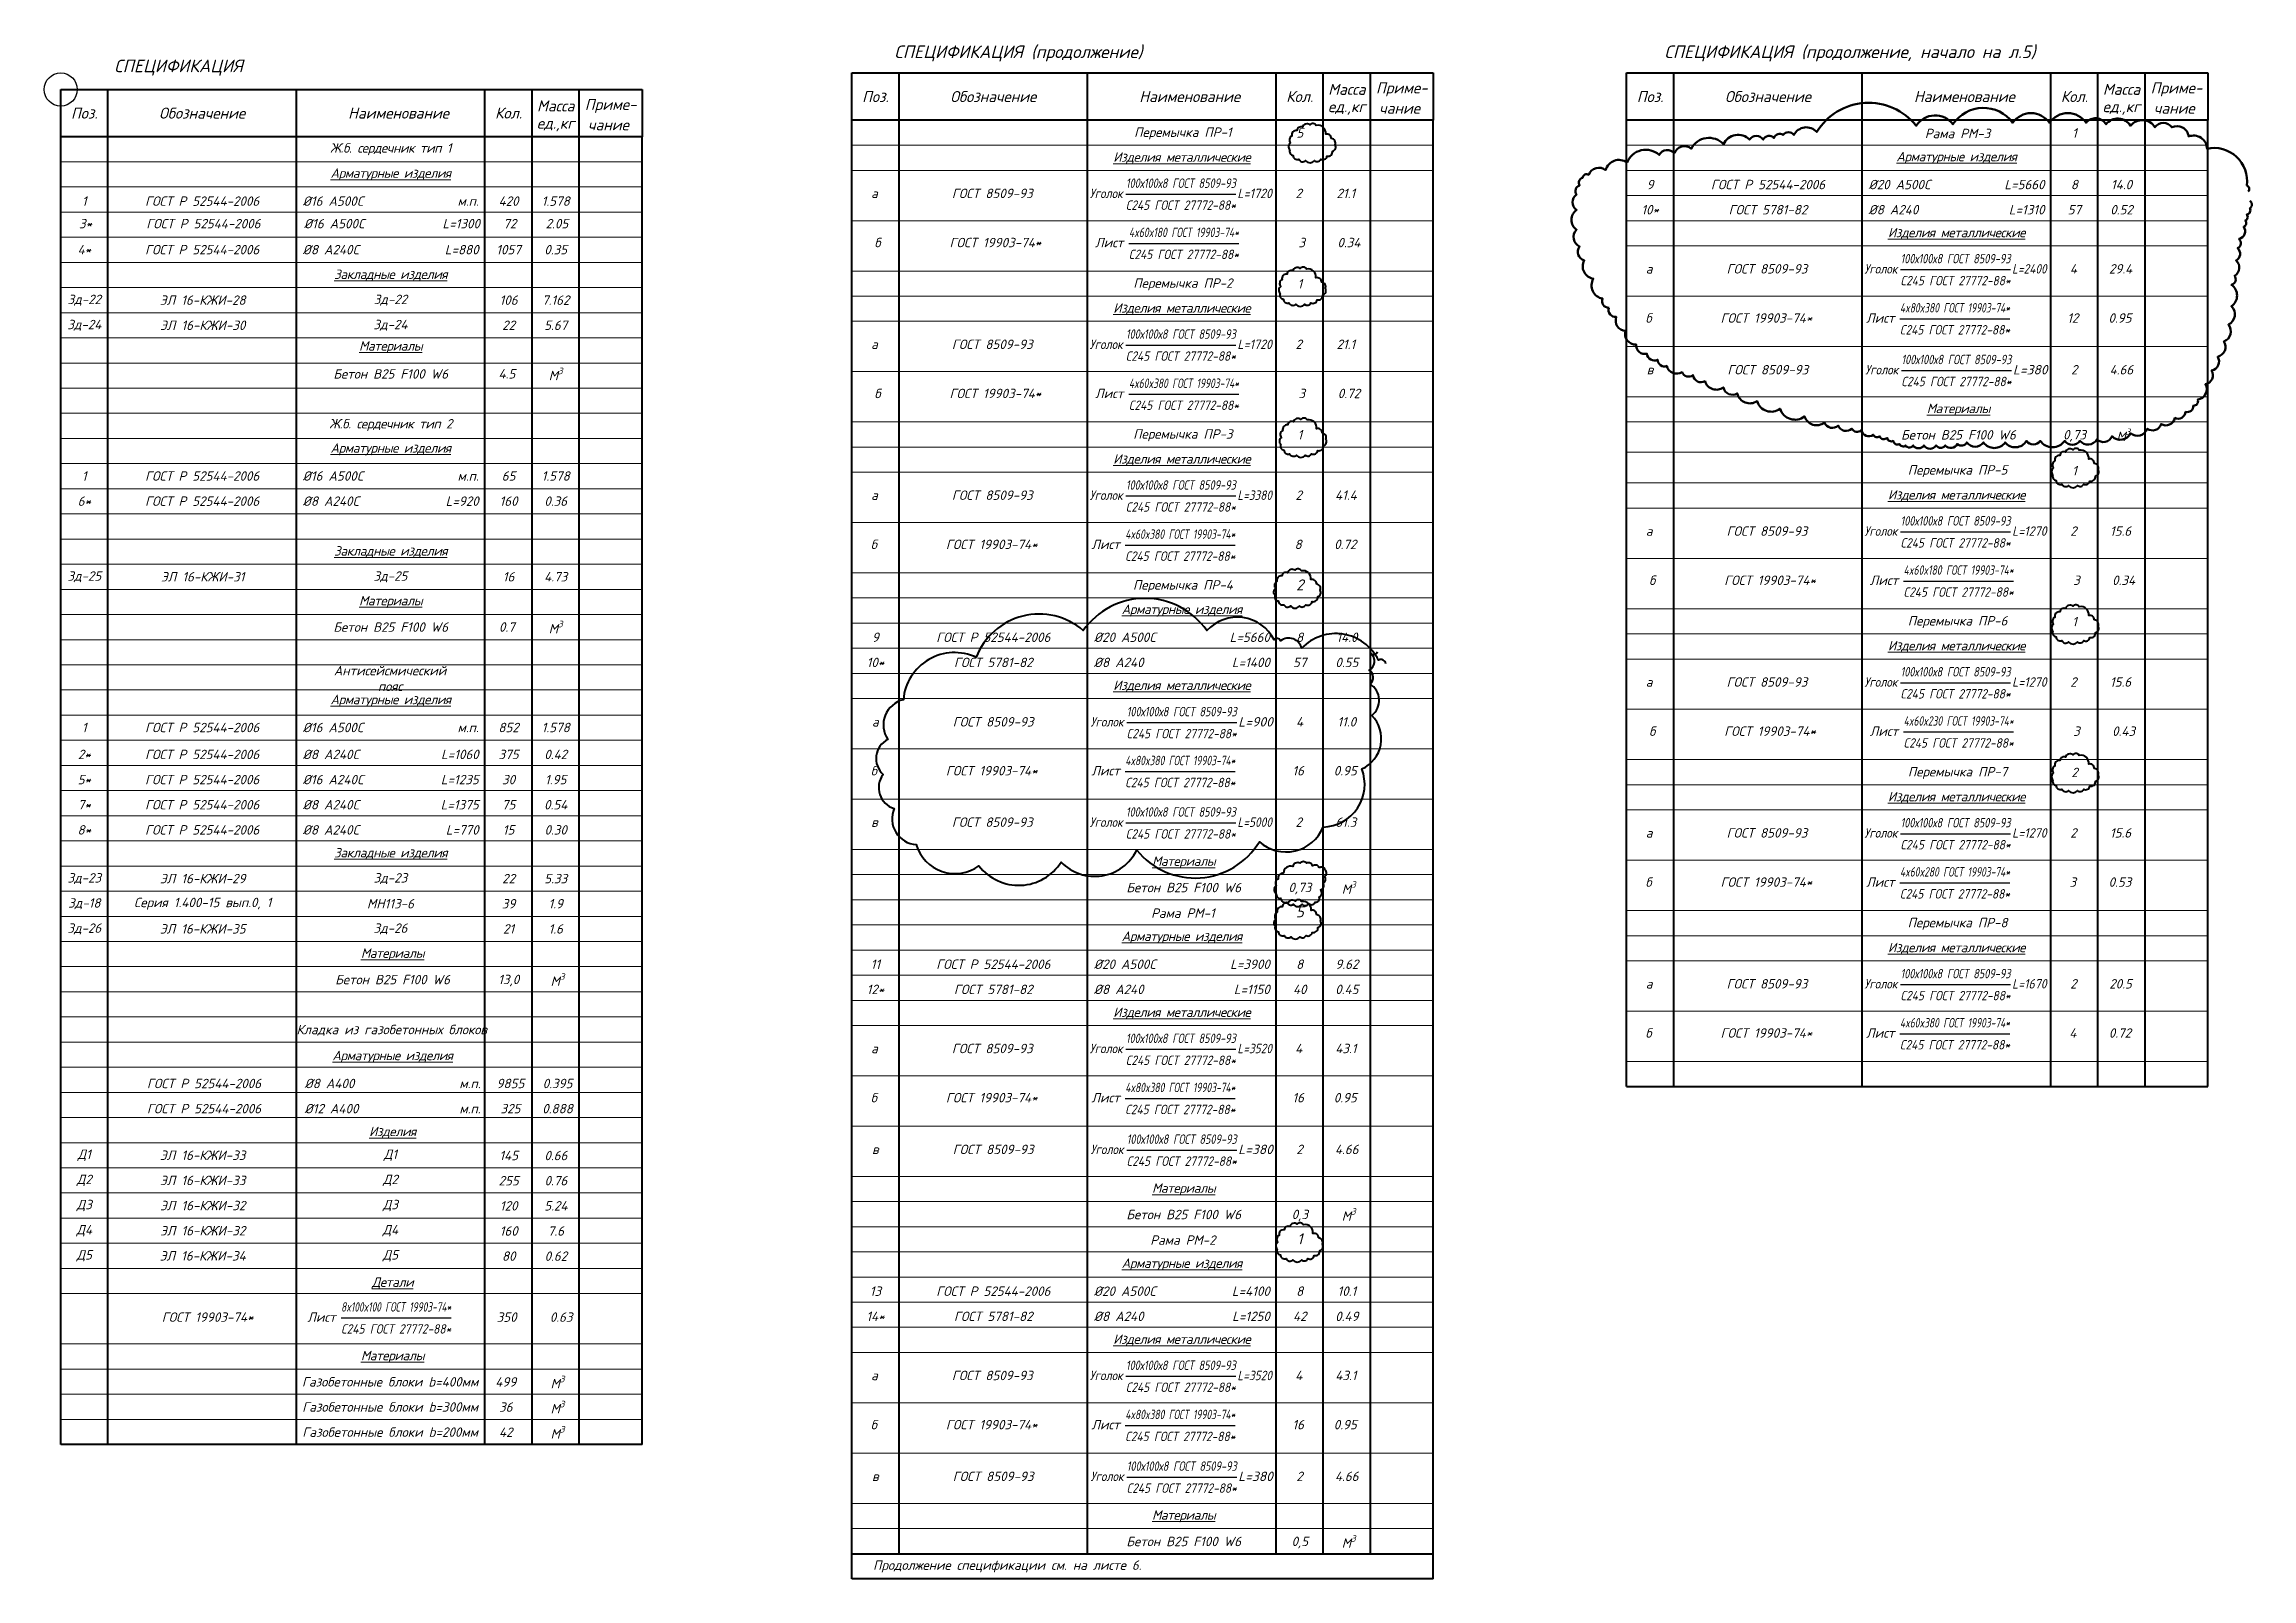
# Model space of a CAD drawing. Header units: millimetres. Extents: x -1807136 to 209800, y 0 to 410608.
# Drawn here: x 39688 to 109936, y 68357 to 117173 of the extents above; entities that cross this region are included whole.
import ezdxf
from ezdxf.enums import TextEntityAlignment as Align

# ---------------------------------------------------------------- set-up
doc = ezdxf.new("R2010")
doc.units = ezdxf.units.MM
doc.layers.get('0').update_dxf_attribs({"lineweight": 5})
doc.layers.add('#Текст', color=7, linetype='Continuous')
for name, color, linetype, lineweight in [('#Техт', 7, 'Continuous', 18), ('k_ Рамка', 252, 'Continuous', 40), ('Штриховка', 7, 'Continuous', 25)]:
    doc.layers.add(name, color=color, linetype=linetype, lineweight=lineweight)
doc.layers.add('NoPrint', color=18, linetype='Continuous', plot=False)
doc.styles.add('STEP PR', font='isocpeui.ttf')

msp = doc.modelspace()

# ---------------------------------------------------------------- texts
at = {"layer": '#Техт', "char_height": 300, "width": 6000, "attachment_point": 5, "style": 'STEP PR'}
for s, insert in [('ЭЛ 16-КЖИ-28', (44732.50524, 109030.63164)), ('ЭЛ 16-КЖИ-30', (44732.50524, 108231.15434)), ('ЭЛ 16-КЖИ-31', (44732.50524, 100231.15434)), ('ЭЛ 16-КЖИ-29', (44732.50524, 90630.63164)), ('Серия 1.400-15 вып.0, 1 ', (44732.50524, 89831.15434)), ('ЭЛ 16-КЖИ-35', (44732.50524, 89031.67704)), ('ЭЛ 16-КЖИ-33', (44732.50524, 81830.63164)), ('ЭЛ 16-КЖИ-33', (44732.50524, 81030.63164)), ('ЭЛ 16-КЖИ-32', (44732.50524, 80230.63164)), ('ЭЛ 16-КЖИ-32', (44732.50524, 79430.63164)), ('ЭЛ 16-КЖИ-34', (44732.50524, 78630.63164))]:
    msp.add_mtext(s, dxfattribs=dict(at, insert=insert))
at = {"style": 'STEP PR'}
for s, p in [('Масса', (81139.14687, 115736.12032)), ('Приме-', (82889.14687, 115736.12032)), ('Масса', (105789.49404, 115736.12032)), ('Приме-', (107539.49404, 115736.12032)), ('Масса', (55964.95131, 115209.13946)), ('Приме-', (57714.95131, 115209.13946)), ('Поз.', (66139.14687, 115507.35114)), ('Обозначение', (69889.14687, 115507.35114)), ('Наименование', (76139.14687, 115507.35114)), ('Кол.', (79639.14687, 115507.35114)), ('ед.,кг', (81139.14687, 115143.98567)), ('чание', (82815.92442, 115135.47583)), ('Поз.', (90789.49404, 115507.35114)), ('Обозначение', (94539.49404, 115507.35114)), ('Наименование', (100789.49404, 115507.35114)), ('Кол.', (104289.49404, 115507.35114)), ('ед.,кг', (105789.49404, 115143.98567)), ('чание', (107466.27159, 115135.47583)), ('Поз.', (40964.95131, 114980.37029)), ('Обозначение', (44714.95131, 114980.37029)), ('Наименование', (50964.95131, 114980.37029)), ('Кол.', (54464.95131, 114980.37029)), ('ед.,кг', (55964.95131, 114617.00481)), ('чание', (57641.72886, 114608.49498))]:
    msp.add_text(s, height=350, dxfattribs=at).set_placement(p, align=Align.MIDDLE)
for s, height, p in [('5', 300, (79644.25352, 114199.21053)), ('1', 300, (104294.60068, 114199.21053)), ('1', 300, (79644.25352, 109399.21053)), ('4.5', 300, (54411.11534, 106536.85908)), ('1', 300, (79644.25352, 104599.21053)), ('0,73', 300, (104294.60068, 104599.21053)), ('1', 300, (104294.60068, 103457.18518)), ('2', 350, (79644.25352, 99799.21053)), ('0.7', 300, (54411.11534, 98483.88896)), ('1', 300, (104294.60068, 98657.18518)), ('2', 300, (104294.60068, 93857.18518)), ('0,73', 300, (79644.25352, 90199.21053)), ('5', 350, (79644.25352, 89399.21053)), ('13,0', 300, (54470.05795, 87272.22968)), ('145', 300, (54470.05795, 81672.22968)), ('0.66', 300, (55970.05795, 81672.22968)), ('255', 300, (54470.05795, 80872.22968)), ('0.76', 300, (55970.05795, 80872.22968)), ('120', 300, (54470.05795, 80072.22968)), ('5.24', 300, (55970.05795, 80072.22968)), ('0,3', 300, (79644.25352, 79799.21053)), ('160', 300, (54470.05795, 79272.22968)), ('7.6', 300, (55970.05795, 79272.22968)), ('80', 300, (54470.05795, 78472.22968)), ('0.62', 300, (55970.05795, 78472.22968)), ('1', 350, (79644.25352, 78999.21053)), ('499', 300, (54375.68463, 74470.9965)), ('36', 300, (54375.68463, 73670.9965)), ('42', 300, (54375.68463, 72870.9965)), ('0,5', 300, (79644.25352, 69399.21053))]:
    msp.add_text(s, height=height, dxfattribs=at).set_placement(p, align=Align.CENTER)
for s, insert, char_height, width, attachment_point in [('СПЕЦИФИКАЦИЯ (продолжение)', (70689.21449, 116876.59422), 400, 10700.8422334, 5), ('\\pi1772.2;СПЕЦИФИКАЦИЯ (продолжение, начало на л.5)', (89473.0547, 116876.59422), 400, 15609.2131254, 4), ('{\\fISOCPEUR|b1|i1|c204|p34;Перемычка ПР-1}', (75922.12375, 114332.2629), 300, 6000, 5), ('{\\fISOCPEUR|b1|i1|c204|p34;\\T0.95;Ж.б. сердечник тип 1}', (50714.95131, 113830.63164), 300, 6000, 5), ('{\\fISOCPEUR|b1|i1|c204|p34;Рама РМ-3}', (100572.47091, 114332.2629), 300, 6000, 5), ('{\\T0.95;\\LАрматурные изделия}', (50714.95131, 113030.63164), 300, 6000, 5), ('{\\T0.95;\\LИзделия металлические}', (75889.14687, 113557.35114), 300, 6000, 5), ('{\\T0.95;\\LАрматурные изделия}', (100539.49404, 113557.35114), 300, 6000, 5), ('{\\T0.95;\\LИзделия металлические}', (100539.49404, 111157.35114), 300, 6000, 5), ('{\\T0.95;\\LЗакладные изделия}', (50714.95131, 109830.37029), 300, 6000, 5), ('{\\fISOCPEUR|b1|i1|c204|p34;Перемычка ПР-2}', (75922.12375, 109532.2629), 300, 6000, 5), ('\\A1;Зд-22', (40964.95131, 109030.63164), 300, 1535.1078645, 5), ('\\A1;Зд-22', (50706.17434, 109030.63164), 300, 6017.5539323, 5), ('106', (54464.95131, 109030.63164), 300, 1535.1078645, 5), ('7.162', (55964.95131, 109030.63164), 300, 1535.1078645, 5), ('{\\T0.95;\\LИзделия металлические}', (75889.14687, 108757.35114), 300, 6000, 5), ('\\A1;Зд-24', (40964.95131, 108231.15434), 300, 1535.1078645, 5), ('\\A1;Зд-24', (50706.17434, 108231.15434), 300, 6017.5539323, 5), ('22', (54464.95131, 108231.15434), 300, 1535.1078645, 5), ('5.67', (55964.95131, 108231.15434), 300, 1535.1078645, 5), ('{\\T0.95;\\LМатериалы}', (50714.95131, 107534.73187), 300, 6000, 5), ('Бетон В25 F100 W6 ', (50714.95131, 106683.60176), 300, 6000, 5), ('\\A1;М{\\H0.7x;\\S3^ ;}', (55964.95131, 106683.60176), 300, 1500, 5), ('{\\T0.95;\\LМатериалы}', (100598.43665, 105545.95321), 300, 6000, 5), ('{\\fISOCPEUR|b1|i1|c204|p34;\\T0.95;Ж.б. сердечник тип 2}', (50714.95131, 105058.89306), 300, 6000, 5), ('{\\fISOCPEUR|b1|i1|c204|p34;Перемычка ПР-3}', (75922.12375, 104732.2629), 300, 6000, 5), ('Бетон В25 F100 W6 ', (100598.43665, 104745.95321), 300, 6000, 5), ('\\A1;М{\\H0.7x;\\S3^ ;}', (105848.43665, 104745.95321), 300, 1500, 5), ('{\\T0.95;\\LАрматурные изделия}', (50714.95131, 104287.15447), 300, 6000, 5), ('{\\T0.95;\\LИзделия металлические}', (75889.14687, 103957.35114), 300, 6000, 5), ('{\\fISOCPEUR|b1|i1|c204|p34;Перемычка ПР-5}', (100572.47091, 103590.23754), 300, 6000, 5), ('{\\T0.95;\\LИзделия металлические}', (100539.49404, 102815.32579), 300, 6000, 5), ('{\\T0.95;\\LЗакладные изделия}', (50714.95131, 101030.37029), 300, 6000, 5), ('\\A1;Зд-25', (40964.95131, 100231.15434), 300, 1535.1078645, 5), ('\\A1;Зд-25', (50706.17434, 100231.15434), 300, 6017.5539323, 5), ('16', (54464.95131, 100231.15434), 300, 1535.1078645, 5), ('4.73', (55964.95131, 100231.15434), 300, 1535.1078645, 5), ('{\\fISOCPEUR|b1|i1|c204|p34;Перемычка ПР-4}', (75922.12375, 99932.2629), 300, 6000, 5), ('{\\T0.95;\\LМатериалы}', (50714.95131, 99430.63164), 300, 6000, 5), ('{\\T0.95;\\LАрматурные изделия}', (75889.14687, 99157.35114), 300, 6000, 5), ('Бетон В25 F100 W6 ', (50714.95131, 98630.63164), 300, 6000, 5), ('\\A1;М{\\H0.7x;\\S3^ ;}', (55964.95131, 98630.63164), 300, 1500, 5), ('{\\fISOCPEUR|b1|i1|c204|p34;Перемычка ПР-6}', (100572.47091, 98790.23754), 300, 6000, 5), ('{\\T0.95;\\LИзделия металлические}', (100539.49404, 98015.32579), 300, 6000, 5), ('{\\fISOCPEUR|b1|i1|c204|p34;Антисейсмический\\Pпояс\\A1;  \\A0; }', (50694.03475, 96996.16759), 300, 6000, 5), ('{\\T0.95;\\LАрматурные изделия}', (50714.95131, 96287.15447), 300, 6000, 5), ('{\\T0.95;\\LИзделия металлические}', (75889.14687, 96757.35114), 300, 6000, 5), ('{\\fISOCPEUR|b1|i1|c204|p34;Перемычка ПР-7}', (100572.47091, 93990.23754), 300, 6000, 5), ('{\\T0.95;\\LИзделия металлические}', (100539.49404, 93215.32579), 300, 6000, 5), ('{\\T0.95;\\LЗакладные изделия}', (50714.95131, 91430.37029), 300, 6000, 5), ('{\\T0.95;\\LМатериалы}', (75948.08948, 91145.95321), 300, 6000, 5), ('\\A1;Зд-23', (40964.95131, 90630.63164), 300, 1535.1078645, 5), ('\\A1;Зд-23', (50706.17434, 90630.63164), 300, 6017.5539323, 5), ('22', (54464.95131, 90630.63164), 300, 1535.1078645, 5), ('5.33', (55964.95131, 90630.63164), 300, 1535.1078645, 5), ('\\A1;Зд-18', (40964.95131, 89831.15434), 300, 1535.1078645, 5), ('\\A1;МН113-6', (50706.17434, 89831.15434), 300, 6017.5539323, 5), ('39', (54464.95131, 89831.15434), 300, 1535.1078645, 5), ('1.9', (55964.95131, 89831.15434), 300, 1535.1078645, 5), ('Бетон В25 F100 W6 ', (75948.08948, 90345.95321), 300, 6000, 5), ('\\A1;М{\\H0.7x;\\S3^ ;}', (81198.08948, 90345.95321), 300, 1500, 5), ('{\\fISOCPEUR|b1|i1|c204|p34;Рама РМ-1}', (75922.12375, 89532.2629), 300, 6000, 5), ('{\\fISOCPEUR|b1|i1|c204|p34;Перемычка ПР-8}', (100572.47091, 89190.23754), 300, 6000, 5), ('\\A1;Зд-26', (40964.95131, 89031.67704), 300, 1535.1078645, 5), ('\\A1;Зд-26', (50706.17434, 89031.67704), 300, 6017.5539323, 5), ('1.6', (55964.95131, 89031.67704), 300, 1535.1078645, 5), ('{\\T0.95;\\LАрматурные изделия}', (75889.14687, 88757.35114), 300, 6000, 5), ('{\\T0.95;\\LИзделия металлические}', (100539.49404, 88415.32579), 300, 6000, 5), ('{\\T0.95;\\LМатериалы}', (50773.89392, 88218.97236), 300, 6000, 5), ('Бетон В25 F100 W6 ', (50773.89392, 87418.97236), 300, 6000, 5), ('\\A1;М{\\H0.7x;\\S3^ ;}', (56023.89392, 87418.97236), 300, 1500, 5), ('{\\T0.95;\\LИзделия металлические}', (75889.14687, 86357.35114), 300, 6000, 5), ('{\\fISOCPEUR|b1|i1|c204|p34;Кладка из газобетонных блоков\\A1; \\A0; }', (50747.92818, 85805.28204), 300, 6000, 5), ('{\\T0.95;\\LАрматурные изделия}', (50773.89392, 84964.03426), 300, 6000, 5), ('{\\T0.95;\\LИзделия}', (50773.89392, 82564.03426), 300, 6000, 5), ('\\A1;Д1', (40964.95131, 81831.15434), 300, 1535.1078645, 5), ('\\A1;Д1', (50706.17434, 81830.89299), 300, 6017.5539323, 5), ('\\A1;Д2', (40964.95131, 81031.15434), 300, 1535.1078645, 5), ('\\A1;Д2', (50706.17434, 81030.89299), 300, 6017.5539323, 5), ('{\\T0.95;\\LМатериалы}', (75948.08948, 80745.95321), 300, 6000, 5), ('\\A1;Д3', (40964.95131, 80231.15434), 300, 1535.1078645, 5), ('\\A1;Д3', (50706.17434, 80230.89299), 300, 6017.5539323, 5), ('Бетон В25 F100 W6 ', (75948.08948, 79945.95321), 300, 6000, 5), ('\\A1;М{\\H0.7x;\\S3^ ;}', (81198.08948, 79945.95321), 300, 1500, 5), ('\\A1;Д4', (40964.95131, 79431.15434), 300, 1535.1078645, 5), ('\\A1;Д4', (50706.17434, 79430.89299), 300, 6017.5539323, 5), ('\\A1;Д5', (40964.95131, 78631.15434), 300, 1535.1078645, 5), ('\\A1;Д5', (50706.17434, 78630.89299), 300, 6017.5539323, 5), ('{\\fISOCPEUR|b1|i1|c204|p34;Рама РМ-2}', (75922.12375, 79132.2629), 300, 6000, 5), ('{\\T0.95;\\LАрматурные изделия}', (75889.14687, 78357.35114), 300, 6000, 5), ('{\\T0.95;\\LДетали}', (50773.89392, 77764.03426), 300, 6000, 5), ('{\\T0.95;\\LИзделия металлические}', (75889.14687, 75957.35114), 300, 6000, 5), ('{\\T0.95;\\LМатериалы}', (50773.89392, 75418.97236), 300, 6000, 5), ('Газобетонные блоки b=400мм', (50697.23595, 74623.92406), 300, 5964.5692869, 5), ('\\A1;М{\\H0.7x;\\S3^ ;}', (56023.89392, 74618.97236), 300, 1500, 5), ('Газобетонные блоки b=300мм', (50697.23595, 73823.92406), 300, 5964.5692869, 5), ('\\A1;М{\\H0.7x;\\S3^ ;}', (56023.89392, 73818.97236), 300, 1500, 5), ('Газобетонные блоки b=200мм', (50697.23595, 73023.92406), 300, 5964.5692869, 5), ('\\A1;М{\\H0.7x;\\S3^ ;}', (56023.89392, 73018.97236), 300, 1500, 5), ('{\\T0.95;\\LМатериалы}', (75948.08948, 70345.95321), 300, 6000, 5), ('Бетон В25 F100 W6 ', (75948.08948, 69545.95321), 300, 6000, 5), ('\\A1;М{\\H0.7x;\\S3^ ;}', (81198.08948, 69545.95321), 300, 1500, 5), ('Продолжение спецификации см. на листе 6. ', (70334.67429, 68751.78285), 300, 9191.0573918, 5)]:
    msp.add_mtext(s, dxfattribs=dict(at, insert=insert, char_height=char_height, width=width, attachment_point=attachment_point))
at = {"color": 7, "insert": (54464.95131, 89031.67704), "char_height": 300, "width": 1535.1078645, "attachment_point": 5, "style": 'STEP PR'}
msp.add_mtext('21', dxfattribs=at)
at = {"style": 'STEP PR', "flags": 8}
msp.add_attdef('СПЕЦИФИКАЦИЯ', (41919.89672, 116280.63509), 'Спецификация', height=400, dxfattribs=at)

# ---------------------------------------------------------------- blocks, each defined once
blk = doc.blocks.new('vcBlockST6-2-1')
at = {"color": 0, "linetype": 'ByBlock', "lineweight": -2}
blk.add_line((87.5, -8), (122.5, -8), dxfattribs=at)
at = {"color": 0, "linetype": 'ByBlock', "lineweight": -2, "style": 'STEP PR', "flags": 1}
for tag in ['CLASS', 'GOST', 'FILE', 'IDD']:
    blk.add_attdef(tag, text='', height=300, dxfattribs=at).set_placement((0, 0), align=Align.RIGHT)
at = {"color": 0, "linetype": 'ByBlock', "lineweight": -2, "style": 'STEP PR'}
for tag, p, p2 in [('НАИМЕНОВАНИЕ', (87.5, -6), (122.5, -6)), ('ПОЗИЦИЯ', (0.75, -9.25), (14.25, -9.25)), ('ОБОЗНАЧЕНИЕ', (15.75, -9.25), (74.25, -9.25)), ('ПРОФИЛЬ', (76, -9.25), (86.5, -9.25)), ('ДЛИНА', (123, -9.25), (134, -9.25)), ('КОЛИЧЕСТВО', (135.75, -9.25), (149.25, -9.25)), ('МАССА', (150.75, -9.25), (164.25, -9.25)), ('ПРИМЕЧАНИЕ', (165.75, -9.25), (184.25, -9.25)), ('СТАЛЬ', (87.5, -13), (122.5, -13))]:
    blk.add_attdef(tag, text='', height=300, dxfattribs=at).set_placement(p, p2, align=Align.FIT)
blk = doc.blocks.new('vcBlockST6-1-1')
at = {"color": 0, "linetype": 'ByBlock', "lineweight": -2, "style": 'STEP PR', "flags": 1}
for tag in ['CLASS', 'GOST', 'FILE', 'IDD']:
    blk.add_attdef(tag, text='', height=300, dxfattribs=at).set_placement((0, 0), align=Align.RIGHT)
at = {"color": 0, "linetype": 'ByBlock', "lineweight": -2, "style": 'STEP PR'}
for tag, p, p2 in [('ПОЗИЦИЯ', (0.75, -6), (14.25, -6)), ('ОБОЗНАЧЕНИЕ', (15.75, -6), (74.25, -6)), ('КОЛИЧЕСТВО', (135.75, -6), (149.25, -6)), ('ПРИМЕЧАНИЕ', (165.75, -6), (184.25, -6)), ('МАССА', (150.75, -6), (164.25, -6))]:
    blk.add_attdef(tag, text='', height=300, dxfattribs=at).set_placement(p, p2, align=Align.FIT)
blk.add_attdef('НАИМЕНОВАНИЕ', (77, -6), '', height=300, dxfattribs=at)
blk.add_attdef('ДЛИНА', text='', height=300, dxfattribs=at).set_placement((133, -6), align=Align.RIGHT)

# ---------------------------------------------------------------- linework, layer by layer
at = {"color": 8, "lineweight": 13}
for p, q in [((83889.14687, 114757.35114), (65389.14687, 114757.35114)), ((108539.49404, 114757.35114), (90039.49404, 114757.35114)), ((83889.14687, 113957.35114), (65389.14687, 113957.35114)), ((83889.14687, 113957.35114), (65389.14687, 113957.35114)), ((108539.49404, 113957.35114), (90039.49404, 113957.35114)), ((108539.49404, 113957.35114), (90039.49404, 113957.35114)), ((58714.95131, 113430.37029), (40214.95131, 113430.37029)), ((83889.14687, 113157.35114), (65389.14687, 113157.35114)), ((108539.49404, 113157.35114), (90039.49404, 113157.35114)), ((108539.49404, 113157.35114), (90039.49404, 113157.35114)), ((58714.95131, 112630.37029), (40214.95131, 112630.37029)), ((58714.95131, 111830.37029), (40214.95131, 111830.37029)), ((108539.49404, 112357.35114), (90039.49404, 112357.35114)), ((58714.95131, 111030.37029), (40214.95131, 111030.37029)), ((83889.14687, 111557.35114), (65389.14687, 111557.35114)), ((108539.49404, 111557.35114), (90039.49404, 111557.35114)), ((108539.49404, 110757.35114), (90039.49404, 110757.35114)), ((108539.49404, 110757.35114), (90039.49404, 110757.35114)), ((58714.95131, 110230.37029), (40214.95131, 110230.37029)), ((83889.14687, 109957.35114), (65389.14687, 109957.35114)), ((58714.95131, 109430.37029), (40214.95131, 109430.37029)), ((83889.14687, 109157.35114), (65389.14687, 109157.35114)), ((108539.49404, 109157.35114), (90039.49404, 109157.35114)), ((58714.95131, 108630.37029), (40214.95131, 108630.37029)), ((83889.14687, 108357.35114), (65389.14687, 108357.35114)), ((58714.95131, 107830.37029), (40214.95131, 107830.37029)), ((108539.49404, 107557.35114), (90039.49404, 107557.35114)), ((58714.95131, 107030.37029), (40214.95131, 107030.37029)), ((58714.95131, 106230.37029), (40214.95131, 106230.37029)), ((83889.14687, 106757.35114), (65389.14687, 106757.35114)), ((58714.95131, 105430.37029), (40214.95131, 105430.37029)), ((108539.49404, 105957.35114), (90039.49404, 105957.35114)), ((83889.14687, 105157.35114), (65389.14687, 105157.35114)), ((108539.49404, 105157.35114), (90039.49404, 105157.35114)), ((58714.95131, 104630.37029), (40214.95131, 104630.37029)), ((83889.14687, 104357.35114), (65389.14687, 104357.35114)), ((108539.49404, 104191.89466), (90039.49404, 104191.89466)), ((58714.95131, 103830.37029), (40214.95131, 103830.37029)), ((83889.14687, 103557.35114), (65389.14687, 103557.35114)), ((58714.95131, 103030.37029), (40214.95131, 103030.37029)), ((108539.49404, 103215.32579), (90039.49404, 103215.32579)), ((108539.49404, 103215.32579), (90039.49404, 103215.32579)), ((58714.95131, 102230.37029), (40214.95131, 102230.37029)), ((83889.14687, 101957.35114), (65389.14687, 101957.35114)), ((108539.49404, 102415.32579), (90039.49404, 102415.32579)), ((58714.95131, 101430.37029), (40214.95131, 101430.37029)), ((58714.95131, 100630.37029), (40214.95131, 100630.37029)), ((108539.49404, 100815.32579), (90039.49404, 100815.32579)), ((58714.95131, 99830.37029), (40214.95131, 99830.37029)), ((83889.14687, 100357.35114), (65389.14687, 100357.35114)), ((83889.14687, 99557.35114), (65389.14687, 99557.35114)), ((108539.49404, 99215.32579), (90039.49404, 99215.32579)), ((58714.95131, 99030.37029), (40214.95131, 99030.37029)), ((83889.14687, 98757.35114), (65389.14687, 98757.35114)), ((108539.49404, 98415.32579), (90039.49404, 98415.32579)), ((58714.95131, 98230.37029), (40214.95131, 98230.37029)), ((83889.14687, 97957.35114), (65389.14687, 97957.35114)), ((58714.95131, 97430.37029), (40214.95131, 97430.37029)), ((83889.14687, 97157.35114), (65389.14687, 97157.35114)), ((83889.14687, 97157.35114), (65389.14687, 97157.35114)), ((108539.49404, 97615.32579), (90039.49404, 97615.32579)), ((58714.95131, 96630.37029), (40214.95131, 96630.37029)), ((83889.14687, 96357.35114), (65389.14687, 96357.35114)), ((83889.14687, 96357.35114), (65389.14687, 96357.35114)), ((58714.95131, 95830.37029), (40214.95131, 95830.37029)), ((108539.49404, 96015.32579), (90039.49404, 96015.32579)), ((58714.95131, 95030.37029), (40214.95131, 95030.37029)), ((58714.95131, 94230.37029), (40214.95131, 94230.37029)), ((83889.14687, 94757.35114), (65389.14687, 94757.35114)), ((108539.49404, 94415.32579), (90039.49404, 94415.32579)), ((58714.95131, 93430.37029), (40214.95131, 93430.37029)), ((108539.49404, 93615.32579), (90039.49404, 93615.32579)), ((83889.14687, 93157.35114), (65389.14687, 93157.35114)), ((108539.49404, 92815.32579), (90039.49404, 92815.32579)), ((58714.95131, 92630.37029), (40214.95131, 92630.37029)), ((58714.95131, 91830.37029), (40214.95131, 91830.37029)), ((83889.14687, 91557.35114), (65389.14687, 91557.35114)), ((58714.95131, 91030.37029), (40214.95131, 91030.37029)), ((83889.14687, 90757.35114), (65389.14687, 90757.35114)), ((108539.49404, 91215.32579), (90039.49404, 91215.32579)), ((58714.95131, 90230.37029), (40214.95131, 90230.37029)), ((83889.14687, 89957.35114), (65389.14687, 89957.35114)), ((58714.95131, 89430.37029), (40214.95131, 89430.37029)), ((108539.49404, 89615.32579), (90039.49404, 89615.32579)), ((58714.95131, 88630.37029), (40214.95131, 88630.37029)), ((83889.14687, 89157.35114), (65389.14687, 89157.35114)), ((83889.14687, 89157.35114), (65389.14687, 89157.35114)), ((108539.49404, 88815.32579), (90039.49404, 88815.32579)), ((58714.95131, 87830.37029), (40214.95131, 87830.37029)), ((83889.14687, 88357.35114), (65389.14687, 88357.35114)), ((83889.14687, 88357.35114), (65389.14687, 88357.35114)), ((108539.49404, 88015.32579), (90039.49404, 88015.32579)), ((83889.14687, 87557.35114), (65389.14687, 87557.35114)), ((58714.95131, 87030.37029), (40214.95131, 87030.37029)), ((83889.14687, 86757.35114), (65389.14687, 86757.35114)), ((108539.49404, 86415.32579), (90039.49404, 86415.32579)), ((58714.95131, 86230.37029), (40214.95131, 86230.37029)), ((83889.14687, 85957.35114), (65389.14687, 85957.35114)), ((83889.14687, 85957.35114), (65389.14687, 85957.35114)), ((58714.95131, 85430.37029), (40214.95131, 85430.37029)), ((58714.95131, 84630.37029), (40214.95131, 84630.37029)), ((83889.14687, 84357.35114), (65389.14687, 84357.35114)), ((108539.49404, 84815.32579), (90039.49404, 84815.32579)), ((58714.95131, 83830.37029), (40214.95131, 83830.37029)), ((108539.49404, 84015.32579), (90039.49404, 84015.32579)), ((108539.49404, 84015.32579), (90039.49404, 84015.32579)), ((108539.49404, 84015.32579), (90039.49404, 84015.32579)), ((108539.49404, 84015.32579), (90039.49404, 84015.32579)), ((58714.95131, 83030.37029), (40214.95131, 83030.37029)), ((58714.95131, 82230.37029), (40214.95131, 82230.37029)), ((83889.14687, 82757.35114), (65389.14687, 82757.35114)), ((58714.95131, 81430.37029), (40214.95131, 81430.37029)), ((83889.14687, 81157.35114), (65389.14687, 81157.35114)), ((58714.95131, 80630.37029), (40214.95131, 80630.37029)), ((83889.14687, 80357.35114), (65389.14687, 80357.35114)), ((58714.95131, 79830.37029), (40214.95131, 79830.37029)), ((83889.14687, 79557.35114), (65389.14687, 79557.35114)), ((58714.95131, 79030.37029), (40214.95131, 79030.37029)), ((83889.14687, 78757.35114), (65389.14687, 78757.35114)), ((83889.14687, 78757.35114), (65389.14687, 78757.35114)), ((58714.95131, 78230.37029), (40214.95131, 78230.37029)), ((58714.95131, 77430.37029), (40214.95131, 77430.37029)), ((83889.14687, 77957.35114), (65389.14687, 77957.35114)), ((83889.14687, 77957.35114), (65389.14687, 77957.35114)), ((83889.14687, 77157.35114), (65389.14687, 77157.35114)), ((83889.14687, 76357.35114), (65389.14687, 76357.35114)), ((58714.95131, 75830.37029), (40214.95131, 75830.37029)), ((83889.14687, 75557.35114), (65389.14687, 75557.35114)), ((83889.14687, 75557.35114), (65389.14687, 75557.35114)), ((58714.95131, 75030.37029), (40214.95131, 75030.37029)), ((58714.95131, 74230.37029), (40214.95131, 74230.37029)), ((83889.14687, 73957.35114), (65389.14687, 73957.35114)), ((58714.95131, 73430.37029), (40214.95131, 73430.37029)), ((58714.95131, 72630.37029), (40214.95131, 72630.37029)), ((83889.14687, 72357.35114), (65389.14687, 72357.35114)), ((83889.14687, 70757.35114), (65389.14687, 70757.35114)), ((83889.14687, 69957.35114), (65389.14687, 69957.35114)), ((83889.14687, 69157.35114), (65389.14687, 69157.35114)), ((83889.14687, 69157.35114), (65389.14687, 69157.35114)), ((83889.14687, 69157.35114), (65389.14687, 69157.35114))]:
    msp.add_line(p, q, dxfattribs=at)
at = {"color": 8, "lineweight": 20}
msp.add_line((58714.95131, 72630.37029), (40214.95131, 72630.37029), dxfattribs=at)
at = {"layer": 'k_ Рамка'}
for p, q in [((65389.14687, 116257.35114), (83889.14687, 116257.35114)), ((65389.14687, 114757.35114), (65389.14687, 116257.35114)), ((66889.14687, 114757.35114), (66889.14687, 116257.35114)), ((72889.14687, 114757.35114), (72889.14687, 116257.35114)), ((78889.14687, 114757.35114), (78889.14687, 116257.35114)), ((80389.14687, 114757.35114), (80389.14687, 116257.35114)), ((81889.14687, 114757.35114), (81889.14687, 116257.35114)), ((83889.14687, 116257.35114), (83889.14687, 114757.35114)), ((90039.49404, 116257.35114), (108539.49404, 116257.35114)), ((90039.49404, 114757.35114), (90039.49404, 116257.35114)), ((91539.49404, 114757.35114), (91539.49404, 116257.35114)), ((97539.49404, 114757.35114), (97539.49404, 116257.35114)), ((103539.49404, 114757.35114), (103539.49404, 116257.35114)), ((105039.49404, 114757.35114), (105039.49404, 116257.35114)), ((106539.49404, 114757.35114), (106539.49404, 116257.35114)), ((108539.49404, 116257.35114), (108539.49404, 114757.35114)), ((40214.95131, 115730.37029), (58714.95131, 115730.37029)), ((40214.95131, 114230.37029), (40214.95131, 115730.37029)), ((41714.95131, 114230.37029), (41714.95131, 115730.37029)), ((47714.95131, 114230.37029), (47714.95131, 115730.37029)), ((53714.95131, 114230.37029), (53714.95131, 115730.37029)), ((55214.95131, 114230.37029), (55214.95131, 115730.37029)), ((56714.95131, 114230.37029), (56714.95131, 115730.37029)), ((58714.95131, 115730.37029), (58714.95131, 114230.37029)), ((65389.14687, 68357.35114), (65389.14687, 114757.35114)), ((83889.14687, 114757.35114), (65389.14687, 114757.35114)), ((66889.14687, 69157.35114), (66889.14687, 114757.35114)), ((72889.14687, 69157.35114), (72889.14687, 114757.35114)), ((78889.14687, 69157.35114), (78889.14687, 114757.35114)), ((80389.14687, 69157.35114), (80389.14687, 114757.35114)), ((81889.14687, 69157.35114), (81889.14687, 114757.35114)), ((83889.14687, 68357.35114), (83889.14687, 114757.35114)), ((90039.49404, 84015.32579), (90039.49404, 114757.35114)), ((108539.49404, 114757.35114), (90039.49404, 114757.35114)), ((91539.49404, 84015.32579), (91539.49404, 114757.35114)), ((97539.49404, 84015.32579), (97539.49404, 114757.35114)), ((103539.49404, 84015.32579), (103539.49404, 114757.35114)), ((105039.49404, 84015.32579), (105039.49404, 114757.35114)), ((106539.49404, 84015.32579), (106539.49404, 114757.35114)), ((108539.49404, 84015.32579), (108539.49404, 114757.35114)), ((40214.95131, 72630.37029), (40214.95131, 114230.37029)), ((58714.95131, 114230.37029), (40214.95131, 114230.37029)), ((41714.95131, 72630.37029), (41714.95131, 114230.37029)), ((47714.95131, 72630.37029), (47714.95131, 114230.37029)), ((53714.95131, 72630.37029), (53714.95131, 114230.37029)), ((55214.95131, 72630.37029), (55214.95131, 114230.37029)), ((56714.95131, 72630.37029), (56714.95131, 114230.37029)), ((58714.95131, 72630.37029), (58714.95131, 114230.37029)), ((58714.95131, 72630.37029), (40214.95131, 72630.37029)), ((58714.95131, 72630.37029), (40214.95131, 72630.37029)), ((83889.14687, 68357.35114), (65389.14687, 68357.35114))]:
    msp.add_line(p, q, dxfattribs=at)
for points in [[(90039.49404, 84015.32579), (108539.49404, 84015.32579)], [(65389.14687, 69157.35114), (83889.14687, 69157.35114)]]:
    msp.add_lwpolyline(points, dxfattribs=at)
at = {"layer": 'NoPrint', "color": 3, "lineweight": 50}
msp.add_lwpolyline([(109824.18771, 112484.60562, 0.52056705), (109775.49443, 112679.24373, 0.52056705), (109775.49443, 112679.24373, 0.52056705), (108509.47854, 113847.08287, 0.52056705), (108509.47854, 113847.08287, 0.52056705), (107925.16388, 114236.36329, 0.52056705), (107925.16388, 114236.36329, 0.52056705), (107389.5425, 114528.32255, 0.52056705), (107389.5425, 114528.32255, 0.52056705), (106853.91642, 114528.32255, 0.52056705), (106853.91642, 114528.32255, 0.52056705), (106074.83334, 114576.98313, 0.52056705), (106074.83334, 114576.98313, 0.52056705), (105295.74556, 114625.6416, 0.52056705), (105295.74556, 114625.6416, 0.52056705), (104662.73761, 114674.30218, 0.52056705), (104662.73761, 114674.30218, 0.52056705), (103494.10829, 114674.30218, 0.52056705), (103494.10829, 114674.30218, 0.52056705), (102325.47427, 114674.30218, 0.52056705), (102325.47427, 114674.30218, 0.52056705), (100426.45045, 114625.6416, 0.52056705), (100426.45045, 114625.6416, 0.52056705), (99257.82112, 114576.98313, 0.52056705), (99257.82112, 114576.98313, 0.52056705), (96092.78141, 114382.34292, 0.52056705), (96092.78141, 114382.34292, 0.52056705), (95362.38691, 114285.02387, 0.52056705), (95362.38691, 114285.02387, 0.52056705), (95021.53865, 114285.02387, 0.52056705), (95021.53865, 114285.02387, 0.52056705), (94729.37897, 114187.70271, 0.52056705), (94729.37897, 114187.70271, 0.52056705), (94388.52601, 114139.04214, 0.52056705), (94388.52601, 114139.04214, 0.52056705), (93950.29119, 114139.04214, 0.52056705), (93950.29119, 114139.04214, 0.52056705), (93122.51013, 113993.0625, 0.52056705), (93122.51013, 113993.0625, 0.52056705), (92099.96064, 113847.08287, 0.52056705), (92099.96064, 113847.08287, 0.52056705), (91564.33926, 113701.10324, 0.52056705), (91564.33926, 113701.10324, 0.52056705), (91077.41116, 113652.44267, 0.52056705), (91077.41116, 113652.44267, 0.52056705), (90054.85698, 113409.14398, 0.52056705), (90054.85698, 113409.14398, 0.52056705), (89373.15576, 113165.8432, 0.52056705), (89373.15576, 113165.8432, 0.52056705), (88837.53438, 113019.86357, 0.52056705), (88837.53438, 113019.86357, 0.52056705), (88642.76126, 112922.54451, 0.52056705), (88642.76126, 112922.54451, 0.52056705), (88545.3747, 112679.24373, 0.52056705), (88545.3747, 112679.24373, 0.52056705), (88447.99283, 112387.28447, 0.52056705), (88447.99283, 112387.28447, 0.52056705), (88447.99283, 111900.685, 0.52056705), (88447.99283, 111900.685, 0.52056705), (88447.99283, 111268.1059, 0.52056705), (88447.99283, 111268.1059, 0.52056705), (88545.3747, 110732.84585, 0.52056705), (88545.3747, 110732.84585, 0.52056705), (88691.45454, 110294.90696, 0.52056705), (88691.45454, 110294.90696, 0.52056705), (88983.61422, 109710.98843, 0.52056705), (88983.61422, 109710.98843, 0.52056705), (89275.7692, 109078.40723, 0.52056705), (89275.7692, 109078.40723, 0.52056705), (89470.54232, 108786.44797, 0.52056705), (89470.54232, 108786.44797, 0.52056705), (89714.00872, 108494.48871, 0.52056705), (89714.00872, 108494.48871, 0.52056705), (90006.1637, 108056.54982, 0.52056705), (90006.1637, 108056.54982, 0.52056705), (90347.01666, 107618.60882, 0.52056705), (90347.01666, 107618.60882, 0.52056705), (90687.86492, 107326.64956, 0.52056705), (90687.86492, 107326.64956, 0.52056705), (91028.71788, 107132.00935, 0.52056705), (91028.71788, 107132.00935, 0.52056705), (91320.87286, 106937.37125, 0.52056705), (91320.87286, 106937.37125, 0.52056705), (91807.80097, 106742.73104, 0.52056705), (91807.80097, 106742.73104, 0.52056705), (92148.65392, 106645.40988, 0.52056705), (92148.65392, 106645.40988, 0.52056705), (92538.19547, 106450.77178, 0.52056705), (92538.19547, 106450.77178, 0.52056705), (93122.51013, 106256.13157, 0.52056705), (93122.51013, 106256.13157, 0.52056705), (93560.74965, 106061.49136, 0.52056705), (93560.74965, 106061.49136, 0.52056705), (94193.75759, 105818.19057, 0.52056705), (94193.75759, 105818.19057, 0.52056705), (94924.15209, 105574.89189, 0.52056705), (94924.15209, 105574.89189, 0.52056705), (95703.23518, 105331.5911, 0.52056705), (95703.23518, 105331.5911, 0.52056705), (96336.24781, 105136.953, 0.52056705), (96336.24781, 105136.953, 0.52056705), (96774.48264, 105039.63184, 0.52056705), (96774.48264, 105039.63184, 0.52056705), (97212.71746, 104942.31279, 0.52056705), (97212.71746, 104942.31279, 0.52056705), (97504.87714, 104893.65221, 0.52056705), (97504.87714, 104893.65221, 0.52056705), (97894.41868, 104747.67258, 0.52056705), (97894.41868, 104747.67258, 0.52056705), (98089.1918, 104699.012, 0.52056705), (98089.1918, 104699.012, 0.52056705), (98332.6535, 104650.35353, 0.52056705), (98332.6535, 104650.35353, 0.52056705), (98527.42662, 104553.03237, 0.52056705), (98527.42662, 104553.03237, 0.52056705), (98722.19974, 104455.71332, 0.52056705), (98722.19974, 104455.71332, 0.52056705), (98916.97286, 104407.05274, 0.52056705), (98916.97286, 104407.05274, 0.52056705), (99160.43456, 104407.05274, 0.52056705), (99160.43456, 104407.05274, 0.52056705), (99501.28752, 104407.05274, 0.52056705), (99501.28752, 104407.05274, 0.52056705), (99890.82906, 104407.05274, 0.52056705), (99890.82906, 104407.05274, 0.52056705), (100182.98874, 104407.05274, 0.52056705), (100182.98874, 104407.05274, 0.52056705), (100572.53029, 104455.71332, 0.52056705), (100572.53029, 104455.71332, 0.52056705), (100864.68996, 104504.3718, 0.52056705), (100864.68996, 104504.3718, 0.52056705), (101400.31135, 104504.3718, 0.52056705), (101400.31135, 104504.3718, 0.52056705), (102082.01257, 104504.3718, 0.52056705), (102082.01257, 104504.3718, 0.52056705), (102763.71379, 104553.03237, 0.52056705), (102763.71379, 104553.03237, 0.52056705), (103201.94861, 104553.03237, 0.52056705), (103201.94861, 104553.03237, 0.52056705), (103981.03639, 104553.03237, 0.52056705), (103981.03639, 104553.03237, 0.52056705), (104467.9645, 104553.03237, 0.52056705), (104467.9645, 104553.03237, 0.52056705), (105003.58588, 104601.69295, 0.52056705), (105003.58588, 104601.69295, 0.52056705), (105490.51868, 104699.012, 0.52056705), (105490.51868, 104699.012, 0.52056705), (106074.83334, 104796.33316, 0.52056705), (106074.83334, 104796.33316, 0.52056705), (106610.45472, 104942.31279, 0.52056705), (106610.45472, 104942.31279, 0.52056705), (107048.68954, 105088.29242, 0.52056705), (107048.68954, 105088.29242, 0.52056705), (107486.92906, 105282.93263, 0.52056705), (107486.92906, 105282.93263, 0.52056705), (107827.77732, 105477.57074, 0.52056705), (107827.77732, 105477.57074, 0.52056705), (108071.24372, 105672.21094, 0.52056705), (108071.24372, 105672.21094, 0.52056705), (108217.31887, 105866.85115, 0.52056705), (108217.31887, 105866.85115, 0.52056705), (108460.78526, 106353.45062, 0.52056705), (108460.78526, 106353.45062, 0.52056705), (108655.55838, 106791.38951, 0.52056705), (108655.55838, 106791.38951, 0.52056705), (108850.32681, 107229.33051, 0.52056705), (108850.32681, 107229.33051, 0.52056705), (109045.09993, 107715.92998, 0.52056705), (109045.09993, 107715.92998, 0.52056705), (109191.17977, 108251.18792, 0.52056705), (109191.17977, 108251.18792, 0.52056705), (109288.56633, 108835.10855, 0.52056705), (109288.56633, 108835.10855, 0.52056705), (109288.56633, 109516.34823, 0.52056705), (109288.56633, 109516.34823, 0.52056705), (109385.95289, 109808.30749, 0.52056705), (109385.95289, 109808.30749, 0.52056705), (109434.64617, 110294.90696, 0.52056705), (109434.64617, 110294.90696, 0.52056705), (109483.33475, 110684.18737, 0.52056705), (109483.33475, 110684.18737, 0.52056705), (109532.02803, 110976.14663, 0.52056705), (109532.02803, 110976.14663, 0.52056705), (109678.10787, 111365.42495, 0.52056705), (109678.10787, 111365.42495, 0.52056705), (109726.80115, 111560.06516, 0.52056705), (109726.80115, 111560.06516, 0.52056705), (109775.49443, 111754.70537, 0.52056705), (109775.49443, 111754.70537, 0.52056705), (109872.88099, 111949.34557, 0.52056705), (109872.88099, 111949.34557, 0.52056705), (109872.88099, 112192.64426, 0.52056705), (109872.88099, 112192.64426)], format="xyb", dxfattribs=at)
at = {"layer": 'NoPrint', "color": 3, "lineweight": 40}
for points in [[(80645.51438, 114169.64504, 0.52056705), (80466.07385, 114309.11346, 0.52056705), (80466.07385, 114309.11346, 0.52056705), (80167.01568, 114588.04818, 0.52056705), (80167.01568, 114588.04818, 0.52056705), (79967.64044, 114607.97314, 0.52056705), (79967.64044, 114607.97314, 0.52056705), (79728.39108, 114528.2754, 0.52056705), (79728.39108, 114528.2754, 0.52056705), (79548.95055, 114428.65691, 0.52056705), (79548.95055, 114428.65691, 0.52056705), (79389.45411, 114249.34068, 0.52056705), (79389.45411, 114249.34068, 0.52056705), (79349.57531, 114030.17663, 0.52056705), (79349.57531, 114030.17663, 0.52056705), (79329.6406, 113811.01259, 0.52056705), (79329.6406, 113811.01259, 0.52056705), (79429.32822, 113631.69636, 0.52056705), (79429.32822, 113631.69636, 0.52056705), (79608.76406, 113512.15291, 0.52056705), (79608.76406, 113512.15291, 0.52056705), (79828.07871, 113472.30509, 0.52056705), (79828.07871, 113472.30509, 0.52056705), (80107.20217, 113472.30509, 0.52056705), (80107.20217, 113472.30509, 0.52056705), (80306.57741, 113512.15291, 0.52056705), (80306.57741, 113512.15291, 0.52056705), (80505.95265, 113611.7735, 0.52056705), (80505.95265, 113611.7735, 0.52056705), (80685.38849, 113771.16477, 0.52056705), (80685.38849, 113771.16477, 0.52056705), (80765.13671, 113970.40596, 0.52056705), (80765.13671, 113970.40596, 0.52056705)], [(80334.93931, 109600.57546, 0.52056705), (80155.49877, 109740.04387, 0.52056705), (80155.49877, 109740.04387, 0.52056705), (79856.4406, 110018.97859, 0.52056705), (79856.4406, 110018.97859, 0.52056705), (79657.06536, 110038.90355, 0.52056705), (79657.06536, 110038.90355, 0.52056705), (79417.81601, 109959.20581, 0.52056705), (79417.81601, 109959.20581, 0.52056705), (79238.37547, 109859.58732, 0.52056705), (79238.37547, 109859.58732, 0.52056705), (79078.87904, 109680.27109, 0.52056705), (79078.87904, 109680.27109, 0.52056705), (79039.00023, 109461.10705, 0.52056705), (79039.00023, 109461.10705, 0.52056705), (79019.06552, 109241.943, 0.52056705), (79019.06552, 109241.943, 0.52056705), (79118.75315, 109062.62677, 0.52056705), (79118.75315, 109062.62677, 0.52056705), (79298.18898, 108943.08332, 0.52056705), (79298.18898, 108943.08332, 0.52056705), (79517.50363, 108903.2355, 0.52056705), (79517.50363, 108903.2355, 0.52056705), (79796.62709, 108903.2355, 0.52056705), (79796.62709, 108903.2355, 0.52056705), (79996.00233, 108943.08332, 0.52056705), (79996.00233, 108943.08332, 0.52056705), (80195.37758, 109042.70392, 0.52056705), (80195.37758, 109042.70392, 0.52056705), (80374.81342, 109202.09518, 0.52056705), (80374.81342, 109202.09518, 0.52056705), (80454.56163, 109401.33637, 0.52056705), (80454.56163, 109401.33637, 0.52056705)], [(80354.34806, 104800.57546, 0.52056705), (80174.90752, 104940.04387, 0.52056705), (80174.90752, 104940.04387, 0.52056705), (79875.84935, 105218.97859, 0.52056705), (79875.84935, 105218.97859, 0.52056705), (79676.47411, 105238.90355, 0.52056705), (79676.47411, 105238.90355, 0.52056705), (79437.22476, 105159.20581, 0.52056705), (79437.22476, 105159.20581, 0.52056705), (79257.78422, 105059.58732, 0.52056705), (79257.78422, 105059.58732, 0.52056705), (79098.28779, 104880.27109, 0.52056705), (79098.28779, 104880.27109, 0.52056705), (79058.40898, 104661.10705, 0.52056705), (79058.40898, 104661.10705, 0.52056705), (79038.47427, 104441.943, 0.52056705), (79038.47427, 104441.943, 0.52056705), (79138.16189, 104262.62677, 0.52056705), (79138.16189, 104262.62677, 0.52056705), (79317.59773, 104143.08332, 0.52056705), (79317.59773, 104143.08332, 0.52056705), (79536.91238, 104103.2355, 0.52056705), (79536.91238, 104103.2355, 0.52056705), (79816.03584, 104103.2355, 0.52056705), (79816.03584, 104103.2355, 0.52056705), (80015.41108, 104143.08332, 0.52056705), (80015.41108, 104143.08332, 0.52056705), (80214.78633, 104242.70392, 0.52056705), (80214.78633, 104242.70392, 0.52056705), (80394.22217, 104402.09518, 0.52056705), (80394.22217, 104402.09518, 0.52056705), (80473.97038, 104601.33637, 0.52056705), (80473.97038, 104601.33637, 0.52056705)], [(104923.83296, 103835.11897, 0.52056705), (104744.39243, 103974.58739, 0.52056705), (104744.39243, 103974.58739, 0.52056705), (104445.33426, 104253.52211, 0.52056705), (104445.33426, 104253.52211, 0.52056705), (104245.95902, 104273.44707, 0.52056705), (104245.95902, 104273.44707, 0.52056705), (104006.70967, 104193.74933, 0.52056705), (104006.70967, 104193.74933, 0.52056705), (103827.26913, 104094.13084, 0.52056705), (103827.26913, 104094.13084, 0.52056705), (103667.77269, 103914.81461, 0.52056705), (103667.77269, 103914.81461, 0.52056705), (103627.89389, 103695.65056, 0.52056705), (103627.89389, 103695.65056, 0.52056705), (103607.95918, 103476.48652, 0.52056705), (103607.95918, 103476.48652, 0.52056705), (103707.6468, 103297.17029, 0.52056705), (103707.6468, 103297.17029, 0.52056705), (103887.08264, 103177.62684, 0.52056705), (103887.08264, 103177.62684, 0.52056705), (104106.39729, 103137.77902, 0.52056705), (104106.39729, 103137.77902, 0.52056705), (104385.52075, 103137.77902, 0.52056705), (104385.52075, 103137.77902, 0.52056705), (104584.89599, 103177.62684, 0.52056705), (104584.89599, 103177.62684, 0.52056705), (104784.27123, 103277.24743, 0.52056705), (104784.27123, 103277.24743, 0.52056705), (104963.70707, 103436.6387, 0.52056705), (104963.70707, 103436.6387, 0.52056705), (105043.45529, 103635.87989, 0.52056705), (105043.45529, 103635.87989, 0.52056705)], [(80171.24461, 100000.57546, 0.52056705), (79991.80407, 100140.04387, 0.52056705), (79991.80407, 100140.04387, 0.52056705), (79692.7459, 100418.97859, 0.52056705), (79692.7459, 100418.97859, 0.52056705), (79493.37066, 100438.90355, 0.52056705), (79493.37066, 100438.90355, 0.52056705), (79254.12131, 100359.20581, 0.52056705), (79254.12131, 100359.20581, 0.52056705), (79074.68077, 100259.58732, 0.52056705), (79074.68077, 100259.58732, 0.52056705), (78915.18434, 100080.27109, 0.52056705), (78915.18434, 100080.27109, 0.52056705), (78875.30553, 99861.10705, 0.52056705), (78875.30553, 99861.10705, 0.52056705), (78855.37082, 99641.943, 0.52056705), (78855.37082, 99641.943, 0.52056705), (78955.05844, 99462.62677, 0.52056705), (78955.05844, 99462.62677, 0.52056705), (79134.49428, 99343.08332, 0.52056705), (79134.49428, 99343.08332, 0.52056705), (79353.80893, 99303.2355, 0.52056705), (79353.80893, 99303.2355, 0.52056705), (79632.93239, 99303.2355, 0.52056705), (79632.93239, 99303.2355, 0.52056705), (79832.30763, 99343.08332, 0.52056705), (79832.30763, 99343.08332, 0.52056705), (80031.68288, 99442.70392, 0.52056705), (80031.68288, 99442.70392, 0.52056705), (80211.11872, 99602.09518, 0.52056705), (80211.11872, 99602.09518, 0.52056705), (80290.86693, 99801.33637, 0.52056705), (80290.86693, 99801.33637, 0.52056705)], [(104923.83296, 98858.5501, 0.52056705), (104744.39243, 98998.01852, 0.52056705), (104744.39243, 98998.01852, 0.52056705), (104445.33426, 99276.95324, 0.52056705), (104445.33426, 99276.95324, 0.52056705), (104245.95902, 99296.8782, 0.52056705), (104245.95902, 99296.8782, 0.52056705), (104006.70967, 99217.18046, 0.52056705), (104006.70967, 99217.18046, 0.52056705), (103827.26913, 99117.56197, 0.52056705), (103827.26913, 99117.56197, 0.52056705), (103667.77269, 98938.24574, 0.52056705), (103667.77269, 98938.24574, 0.52056705), (103627.89389, 98719.08169, 0.52056705), (103627.89389, 98719.08169, 0.52056705), (103607.95918, 98499.91765, 0.52056705), (103607.95918, 98499.91765, 0.52056705), (103707.6468, 98320.60142, 0.52056705), (103707.6468, 98320.60142, 0.52056705), (103887.08264, 98201.05797, 0.52056705), (103887.08264, 98201.05797, 0.52056705), (104106.39729, 98161.21015, 0.52056705), (104106.39729, 98161.21015, 0.52056705), (104385.52075, 98161.21015, 0.52056705), (104385.52075, 98161.21015, 0.52056705), (104584.89599, 98201.05797, 0.52056705), (104584.89599, 98201.05797, 0.52056705), (104784.27123, 98300.67856, 0.52056705), (104784.27123, 98300.67856, 0.52056705), (104963.70707, 98460.06983, 0.52056705), (104963.70707, 98460.06983, 0.52056705), (105043.45529, 98659.31102, 0.52056705), (105043.45529, 98659.31102, 0.52056705)], [(104923.83296, 94132.0235, 0.52056705), (104744.39243, 94271.49191, 0.52056705), (104744.39243, 94271.49191, 0.52056705), (104445.33426, 94550.42663, 0.52056705), (104445.33426, 94550.42663, 0.52056705), (104245.95902, 94570.35159, 0.52056705), (104245.95902, 94570.35159, 0.52056705), (104006.70967, 94490.65386, 0.52056705), (104006.70967, 94490.65386, 0.52056705), (103827.26913, 94391.03537, 0.52056705), (103827.26913, 94391.03537, 0.52056705), (103667.77269, 94211.71914, 0.52056705), (103667.77269, 94211.71914, 0.52056705), (103627.89389, 93992.55509, 0.52056705), (103627.89389, 93992.55509, 0.52056705), (103607.95918, 93773.39104, 0.52056705), (103607.95918, 93773.39104, 0.52056705), (103707.6468, 93594.07482, 0.52056705), (103707.6468, 93594.07482, 0.52056705), (103887.08264, 93474.53136, 0.52056705), (103887.08264, 93474.53136, 0.52056705), (104106.39729, 93434.68355, 0.52056705), (104106.39729, 93434.68355, 0.52056705), (104385.52075, 93434.68355, 0.52056705), (104385.52075, 93434.68355, 0.52056705), (104584.89599, 93474.53136, 0.52056705), (104584.89599, 93474.53136, 0.52056705), (104784.27123, 93574.15196, 0.52056705), (104784.27123, 93574.15196, 0.52056705), (104963.70707, 93733.54323, 0.52056705), (104963.70707, 93733.54323, 0.52056705), (105043.45529, 93932.78442, 0.52056705), (105043.45529, 93932.78442, 0.52056705)], [(80260.22417, 90970.76208, 0.52056705), (80049.8414, 91033.8336, 0.52056705), (80049.8414, 91033.8336, 0.52056705), (79860.49691, 91117.93035, 0.52056705), (79860.49691, 91117.93035, 0.52056705), (79650.10944, 91117.93035, 0.52056705), (79650.10944, 91117.93035, 0.52056705), (79418.6884, 91012.81046, 0.52056705), (79418.6884, 91012.81046, 0.52056705), (79124.15252, 90802.56857, 0.52056705), (79124.15252, 90802.56857, 0.52056705), (78955.84161, 90613.34982, 0.52056705), (78955.84161, 90613.34982, 0.52056705), (78892.72678, 90403.10793, 0.52056705), (78892.72678, 90403.10793, 0.52056705), (78892.72678, 90150.81767, 0.52056705), (78892.72678, 90150.81767, 0.52056705), (79039.99472, 90003.6494, 0.52056705), (79039.99472, 90003.6494, 0.52056705), (79229.3439, 89877.50426, 0.52056705), (79229.3439, 89877.50426, 0.52056705), (79439.72667, 89814.43065, 0.52056705), (79439.72667, 89814.43065, 0.52056705), (79713.22427, 89814.43065, 0.52056705), (79713.22427, 89814.43065, 0.52056705), (79923.61174, 89835.45589, 0.52056705), (79923.61174, 89835.45589, 0.52056705), (80133.99451, 89877.50426, 0.52056705), (80133.99451, 89877.50426, 0.52056705), (80260.22417, 90045.69778, 0.52056705), (80260.22417, 90045.69778, 0.52056705), (80302.30073, 90276.9628, 0.52056705), (80302.30073, 90276.9628, 0.52056705), (80386.45853, 90487.20469, 0.52056705), (80386.45853, 90487.20469, 0.52056705), (80428.53508, 90697.44658, 0.52056705), (80428.53508, 90697.44658, 0.52056705), (80449.57336, 90907.68846, 0.52056705), (80449.57336, 90907.68846, 0.52056705)], [(80179.97925, 89478.6802, 0.52056705), (80000.53871, 89618.14861, 0.52056705), (80000.53871, 89618.14861, 0.52056705), (79701.48054, 89897.08333, 0.52056705), (79701.48054, 89897.08333, 0.52056705), (79502.1053, 89917.00829, 0.52056705), (79502.1053, 89917.00829, 0.52056705), (79262.85595, 89837.31056, 0.52056705), (79262.85595, 89837.31056, 0.52056705), (79083.41541, 89737.69206, 0.52056705), (79083.41541, 89737.69206, 0.52056705), (78923.91898, 89558.37584, 0.52056705), (78923.91898, 89558.37584, 0.52056705), (78884.04017, 89339.21179, 0.52056705), (78884.04017, 89339.21179, 0.52056705), (78864.10547, 89120.04774, 0.52056705), (78864.10547, 89120.04774, 0.52056705), (78963.79309, 88940.73151, 0.52056705), (78963.79309, 88940.73151, 0.52056705), (79143.22893, 88821.18806, 0.52056705), (79143.22893, 88821.18806, 0.52056705), (79362.54357, 88781.34025, 0.52056705), (79362.54357, 88781.34025, 0.52056705), (79641.66703, 88781.34025, 0.52056705), (79641.66703, 88781.34025, 0.52056705), (79841.04227, 88821.18806, 0.52056705), (79841.04227, 88821.18806, 0.52056705), (80040.41752, 88920.80866, 0.52056705), (80040.41752, 88920.80866, 0.52056705), (80219.85336, 89080.19993, 0.52056705), (80219.85336, 89080.19993, 0.52056705), (80299.60158, 89279.44112, 0.52056705), (80299.60158, 89279.44112, 0.52056705)], [(80240.55352, 79200.57546, 0.52056705), (80061.11298, 79340.04387, 0.52056705), (80061.11298, 79340.04387, 0.52056705), (79762.05482, 79618.97859, 0.52056705), (79762.05482, 79618.97859, 0.52056705), (79562.67957, 79638.90355, 0.52056705), (79562.67957, 79638.90355, 0.52056705), (79323.43022, 79559.20581, 0.52056705), (79323.43022, 79559.20581, 0.52056705), (79143.98969, 79459.58732, 0.52056705), (79143.98969, 79459.58732, 0.52056705), (78984.49325, 79280.27109, 0.52056705), (78984.49325, 79280.27109, 0.52056705), (78944.61444, 79061.10705, 0.52056705), (78944.61444, 79061.10705, 0.52056705), (78924.67974, 78841.943, 0.52056705), (78924.67974, 78841.943, 0.52056705), (79024.36736, 78662.62677, 0.52056705), (79024.36736, 78662.62677, 0.52056705), (79203.8032, 78543.08332, 0.52056705), (79203.8032, 78543.08332, 0.52056705), (79423.11784, 78503.2355, 0.52056705), (79423.11784, 78503.2355, 0.52056705), (79702.2413, 78503.2355, 0.52056705), (79702.2413, 78503.2355, 0.52056705), (79901.61655, 78543.08332, 0.52056705), (79901.61655, 78543.08332, 0.52056705), (80100.99179, 78642.70392, 0.52056705), (80100.99179, 78642.70392, 0.52056705), (80280.42763, 78802.09518, 0.52056705), (80280.42763, 78802.09518, 0.52056705), (80360.17585, 79001.33637, 0.52056705), (80360.17585, 79001.33637, 0.52056705)]]:
    msp.add_lwpolyline(points, format="xyb", close=True, dxfattribs=at)
msp.add_lwpolyline([(82377.60465, 97463.87497, 0.52056705), (82142.80245, 97581.2188, 0.52056705), (82142.80245, 97581.2188, 0.52056705), (79706.73434, 97962.59249, 0.52056705), (79706.73434, 97962.59249, 0.52056705), (79031.68272, 98197.28015, 0.52056705), (79031.68272, 98197.28015, 0.52056705), (78826.2308, 98226.61403, 0.52056705), (78826.2308, 98226.61403, 0.52056705), (76683.66543, 98519.97777, 0.52056705), (76683.66543, 98519.97777, 0.52056705), (72750.73331, 98519.97777, 0.52056705), (72750.73331, 98519.97777, 0.52056705), (69346.11083, 97669.22875, 0.52056705), (69346.11083, 97669.22875, 0.52056705), (67027.44383, 96319.75388, 0.52056705), (67027.44383, 96319.75388, 0.52056705), (66528.48915, 95058.28896, 0.52056705), (66528.48915, 95058.28896, 0.52056705), (66381.73778, 93943.51007, 0.52056705), (66381.73778, 93943.51007, 0.52056705), (66733.94108, 92858.06506, 0.52056705), (66733.94108, 92858.06506, 0.52056705), (67438.34767, 91713.9523, 0.52056705), (67438.34767, 91713.9523, 0.52056705), (69434.16166, 91039.21487, 0.52056705), (69434.16166, 91039.21487, 0.52056705), (72046.33142, 91156.5587, 0.52056705), (72046.33142, 91156.5587, 0.52056705), (74453.04925, 91537.93239, 0.52056705), (74453.04925, 91537.93239, 0.52056705), (78356.6264, 91801.96226, 0.52056705), (78356.6264, 91801.96226, 0.52056705), (80381.79066, 92271.33758, 0.52056705), (80381.79066, 92271.33758, 0.52056705), (81614.4975, 94119.52998, 0.52056705), (81614.4975, 94119.52998, 0.52056705), (81937.35053, 95821.03635, 0.52056705), (81937.35053, 95821.03635, 0.52056705), (81878.64998, 96818.4714, 0.52056705), (81878.64998, 96818.4714, 0.52056705), (81849.2997, 97258.52118, 0.52056705), (81849.2997, 97258.52118, 0.52056705), (81908.00025, 97786.57258, 0.52056705), (81908.00025, 97786.57258, 0.52056705), (82113.45218, 97845.24866, 0.52056705), (82113.45218, 97845.24866)], format="xyb", dxfattribs=at)
at = {"layer": 'NoPrint', "color": 3}
msp.add_circle((40214.95131, 115730.37029), 526.98085, dxfattribs=at)

# ---------------------------------------------------------------- block references
at = {"layer": '#Текст'}
ref = msp.add_blockref('vcBlockST6-1-1', (90039.49404, 113157.35114), dxfattribs=dict(at, xscale=100, yscale=100))
ref.add_attrib('ПОЗИЦИЯ', '9', dxfattribs={"layer": '0', "color": 0, "linetype": 'ByBlock', "lineweight": -2, "height": 300, "style": 'STEP PR'}).set_placement((90789.49404, 112557.35114), align=Align.CENTER)
ref.add_attrib('ОБОЗНАЧЕНИЕ', 'ГОСТ Р 52544-2006', dxfattribs={"layer": '0', "color": 0, "linetype": 'ByBlock', "lineweight": -2, "height": 300, "style": 'STEP PR'}).set_placement((94539.49404, 112557.35114), align=Align.CENTER)
ref.add_attrib('НАИМЕНОВАНИЕ', '%%C20 A500C', (97739.49404, 112557.35114), dxfattribs={"layer": '0', "color": 0, "linetype": 'ByBlock', "lineweight": -2, "height": 300, "style": 'STEP PR'})
ref.add_attrib('ДЛИНА', 'L=5660', dxfattribs={"layer": '0', "color": 0, "linetype": 'ByBlock', "lineweight": -2, "height": 300, "style": 'STEP PR'}).set_placement((103339.49404, 112557.35114), align=Align.RIGHT)
ref.add_attrib('КОЛИЧЕСТВО', '8', dxfattribs={"layer": '0', "color": 0, "linetype": 'ByBlock', "lineweight": -2, "height": 300, "style": 'STEP PR'}).set_placement((104289.49404, 112557.35114), align=Align.CENTER)
ref.add_attrib('МАССА', '14.0', dxfattribs={"layer": '0', "color": 0, "linetype": 'ByBlock', "lineweight": -2, "height": 300, "style": 'STEP PR'}).set_placement((105789.49404, 112557.35114), align=Align.CENTER)
ref = msp.add_blockref('vcBlockST6-1-1', (40214.95131, 112630.37029), dxfattribs=dict(at, xscale=100, yscale=100))
ref.add_attrib('ПОЗИЦИЯ', '1', dxfattribs={"layer": '0', "color": 0, "linetype": 'ByBlock', "lineweight": -2, "height": 300, "style": 'STEP PR'}).set_placement((40964.95131, 112030.37029), align=Align.CENTER)
ref.add_attrib('ОБОЗНАЧЕНИЕ', 'ГОСТ Р 52544-2006', dxfattribs={"layer": '0', "color": 0, "linetype": 'ByBlock', "lineweight": -2, "height": 300, "style": 'STEP PR'}).set_placement((44714.95131, 112030.37029), align=Align.CENTER)
ref.add_attrib('НАИМЕНОВАНИЕ', '%%C16 A500C', (47914.95131, 112030.37029), dxfattribs={"layer": '0', "color": 0, "linetype": 'ByBlock', "lineweight": -2, "height": 300, "style": 'STEP PR'})
ref.add_attrib('ДЛИНА', 'м.п.', dxfattribs={"layer": '0', "color": 0, "linetype": 'ByBlock', "lineweight": -2, "height": 300, "style": 'STEP PR'}).set_placement((53514.95131, 112030.37029), align=Align.RIGHT)
ref.add_attrib('КОЛИЧЕСТВО', '420', dxfattribs={"layer": '0', "color": 0, "linetype": 'ByBlock', "lineweight": -2, "height": 300, "style": 'STEP PR'}).set_placement((54464.95131, 112030.37029), align=Align.CENTER)
ref.add_attrib('МАССА', '1.578', dxfattribs={"layer": '0', "color": 0, "linetype": 'ByBlock', "lineweight": -2, "height": 300, "style": 'STEP PR'}).set_placement((55964.95131, 112030.37029), align=Align.CENTER)
ref = msp.add_blockref('vcBlockST6-1-1', (90039.49404, 112357.35114), dxfattribs=dict(at, xscale=100, yscale=100))
ref.add_attrib('ПОЗИЦИЯ', '10*', dxfattribs={"layer": '0', "color": 0, "linetype": 'ByBlock', "lineweight": -2, "height": 300, "style": 'STEP PR'}).set_placement((90789.49404, 111757.35114), align=Align.CENTER)
ref.add_attrib('ОБОЗНАЧЕНИЕ', 'ГОСТ 5781-82', dxfattribs={"layer": '0', "color": 0, "linetype": 'ByBlock', "lineweight": -2, "height": 300, "style": 'STEP PR'}).set_placement((94539.49404, 111757.35114), align=Align.CENTER)
ref.add_attrib('НАИМЕНОВАНИЕ', '%%C8 A240', (97739.49404, 111757.35114), dxfattribs={"layer": '0', "color": 0, "linetype": 'ByBlock', "lineweight": -2, "height": 300, "style": 'STEP PR'})
ref.add_attrib('ДЛИНА', 'L=1310', dxfattribs={"layer": '0', "color": 0, "linetype": 'ByBlock', "lineweight": -2, "height": 300, "style": 'STEP PR'}).set_placement((103339.49404, 111757.35114), align=Align.RIGHT)
ref.add_attrib('КОЛИЧЕСТВО', '57', dxfattribs={"layer": '0', "color": 0, "linetype": 'ByBlock', "lineweight": -2, "height": 300, "style": 'STEP PR'}).set_placement((104289.49404, 111757.35114), align=Align.CENTER)
ref.add_attrib('МАССА', '0.52', dxfattribs={"layer": '0', "color": 0, "linetype": 'ByBlock', "lineweight": -2, "height": 300, "style": 'STEP PR'}).set_placement((105789.49404, 111757.35114), align=Align.CENTER)
ref = msp.add_blockref('vcBlockST6-1-1', (40253.88609, 111914.06447), dxfattribs=dict(at, xscale=100, yscale=100))
ref.add_attrib('ПОЗИЦИЯ', '3*', dxfattribs={"layer": '0', "color": 0, "linetype": 'ByBlock', "lineweight": -2, "height": 300, "style": 'STEP PR'}).set_placement((41003.88609, 111314.06447), align=Align.CENTER)
ref.add_attrib('ОБОЗНАЧЕНИЕ', 'ГОСТ Р 52544-2006', dxfattribs={"layer": '0', "color": 0, "linetype": 'ByBlock', "lineweight": -2, "height": 300, "style": 'STEP PR'}).set_placement((44753.88609, 111314.06447), align=Align.CENTER)
ref.add_attrib('НАИМЕНОВАНИЕ', '%%C16 A500C', (47953.88609, 111314.06447), dxfattribs={"layer": '0', "color": 0, "linetype": 'ByBlock', "lineweight": -2, "height": 300, "style": 'STEP PR'})
ref.add_attrib('ДЛИНА', 'L=1300', dxfattribs={"layer": '0', "color": 0, "linetype": 'ByBlock', "lineweight": -2, "height": 300, "style": 'STEP PR'}).set_placement((53553.88609, 111314.06447), align=Align.RIGHT)
ref.add_attrib('КОЛИЧЕСТВО', '72', dxfattribs={"layer": '0', "color": 0, "linetype": 'ByBlock', "lineweight": -2, "height": 300, "style": 'STEP PR'}).set_placement((54503.88609, 111314.06447), align=Align.CENTER)
ref.add_attrib('МАССА', '2.05', dxfattribs={"layer": '0', "color": 0, "linetype": 'ByBlock', "lineweight": -2, "height": 300, "style": 'STEP PR'}).set_placement((56003.88609, 111314.06447), align=Align.CENTER)
ref = msp.add_blockref('vcBlockST6-1-1', (40214.95131, 111086.89312), dxfattribs=dict(at, xscale=100, yscale=100))
ref.add_attrib('ПОЗИЦИЯ', '4*', dxfattribs={"layer": '0', "color": 0, "linetype": 'ByBlock', "lineweight": -2, "height": 300, "style": 'STEP PR'}).set_placement((40964.95131, 110486.89312), align=Align.CENTER)
ref.add_attrib('ОБОЗНАЧЕНИЕ', 'ГОСТ Р 52544-2006', dxfattribs={"layer": '0', "color": 0, "linetype": 'ByBlock', "lineweight": -2, "height": 300, "style": 'STEP PR'}).set_placement((44714.95131, 110486.89312), align=Align.CENTER)
ref.add_attrib('НАИМЕНОВАНИЕ', '%%C8 A240C', (47914.95131, 110486.89312), dxfattribs={"layer": '0', "color": 0, "linetype": 'ByBlock', "lineweight": -2, "height": 300, "style": 'STEP PR'})
ref.add_attrib('ДЛИНА', 'L=880', dxfattribs={"layer": '0', "color": 0, "linetype": 'ByBlock', "lineweight": -2, "height": 300, "style": 'STEP PR'}).set_placement((53514.95131, 110486.89312), align=Align.RIGHT)
ref.add_attrib('КОЛИЧЕСТВО', '1057', dxfattribs={"layer": '0', "color": 0, "linetype": 'ByBlock', "lineweight": -2, "height": 300, "style": 'STEP PR'}).set_placement((54464.95131, 110486.89312), align=Align.CENTER)
ref.add_attrib('МАССА', '0.35', dxfattribs={"layer": '0', "color": 0, "linetype": 'ByBlock', "lineweight": -2, "height": 300, "style": 'STEP PR'}).set_placement((55964.95131, 110486.89312), align=Align.CENTER)
ref = msp.add_blockref('vcBlockST6-1-1', (40214.95131, 103886.89312), dxfattribs=dict(at, xscale=100, yscale=100))
ref.add_attrib('ПОЗИЦИЯ', '1', dxfattribs={"layer": '0', "color": 0, "linetype": 'ByBlock', "lineweight": -2, "height": 300, "style": 'STEP PR'}).set_placement((40964.95131, 103286.89312), align=Align.CENTER)
ref.add_attrib('ОБОЗНАЧЕНИЕ', 'ГОСТ Р 52544-2006', dxfattribs={"layer": '0', "color": 0, "linetype": 'ByBlock', "lineweight": -2, "height": 300, "style": 'STEP PR'}).set_placement((44714.95131, 103286.89312), align=Align.CENTER)
ref.add_attrib('НАИМЕНОВАНИЕ', '%%C16 A500C', (47914.95131, 103286.89312), dxfattribs={"layer": '0', "color": 0, "linetype": 'ByBlock', "lineweight": -2, "height": 300, "style": 'STEP PR'})
ref.add_attrib('ДЛИНА', 'м.п.', dxfattribs={"layer": '0', "color": 0, "linetype": 'ByBlock', "lineweight": -2, "height": 300, "style": 'STEP PR'}).set_placement((53514.95131, 103286.89312), align=Align.RIGHT)
ref.add_attrib('КОЛИЧЕСТВО', '65', dxfattribs={"layer": '0', "color": 0, "linetype": 'ByBlock', "lineweight": -2, "height": 300, "style": 'STEP PR'}).set_placement((54464.95131, 103286.89312), align=Align.CENTER)
ref.add_attrib('МАССА', '1.578', dxfattribs={"layer": '0', "color": 0, "linetype": 'ByBlock', "lineweight": -2, "height": 300, "style": 'STEP PR'}).set_placement((55964.95131, 103286.89312), align=Align.CENTER)
ref = msp.add_blockref('vcBlockST6-1-1', (40214.95131, 103086.89312), dxfattribs=dict(at, xscale=100, yscale=100))
ref.add_attrib('ПОЗИЦИЯ', '6*', dxfattribs={"layer": '0', "color": 0, "linetype": 'ByBlock', "lineweight": -2, "height": 300, "style": 'STEP PR'}).set_placement((40964.95131, 102486.89312), align=Align.CENTER)
ref.add_attrib('ОБОЗНАЧЕНИЕ', 'ГОСТ Р 52544-2006', dxfattribs={"layer": '0', "color": 0, "linetype": 'ByBlock', "lineweight": -2, "height": 300, "style": 'STEP PR'}).set_placement((44714.95131, 102486.89312), align=Align.CENTER)
ref.add_attrib('НАИМЕНОВАНИЕ', '%%C8 A240C', (47914.95131, 102486.89312), dxfattribs={"layer": '0', "color": 0, "linetype": 'ByBlock', "lineweight": -2, "height": 300, "style": 'STEP PR'})
ref.add_attrib('ДЛИНА', 'L=920', dxfattribs={"layer": '0', "color": 0, "linetype": 'ByBlock', "lineweight": -2, "height": 300, "style": 'STEP PR'}).set_placement((53514.95131, 102486.89312), align=Align.RIGHT)
ref.add_attrib('КОЛИЧЕСТВО', '160', dxfattribs={"layer": '0', "color": 0, "linetype": 'ByBlock', "lineweight": -2, "height": 300, "style": 'STEP PR'}).set_placement((54464.95131, 102486.89312), align=Align.CENTER)
ref.add_attrib('МАССА', '0.36', dxfattribs={"layer": '0', "color": 0, "linetype": 'ByBlock', "lineweight": -2, "height": 300, "style": 'STEP PR'}).set_placement((55964.95131, 102486.89312), align=Align.CENTER)
ref = msp.add_blockref('vcBlockST6-1-1', (65389.14687, 98757.35114), dxfattribs=dict(at, xscale=100, yscale=100))
ref.add_attrib('ПОЗИЦИЯ', '9', dxfattribs={"layer": '0', "color": 0, "linetype": 'ByBlock', "lineweight": -2, "height": 300, "style": 'STEP PR'}).set_placement((66139.14687, 98157.35114), align=Align.CENTER)
ref.add_attrib('ОБОЗНАЧЕНИЕ', 'ГОСТ Р 52544-2006', dxfattribs={"layer": '0', "color": 0, "linetype": 'ByBlock', "lineweight": -2, "height": 300, "style": 'STEP PR'}).set_placement((69889.14687, 98157.35114), align=Align.CENTER)
ref.add_attrib('НАИМЕНОВАНИЕ', '%%C20 A500C', (73089.14687, 98157.35114), dxfattribs={"layer": '0', "color": 0, "linetype": 'ByBlock', "lineweight": -2, "height": 300, "style": 'STEP PR'})
ref.add_attrib('ДЛИНА', 'L=5660', dxfattribs={"layer": '0', "color": 0, "linetype": 'ByBlock', "lineweight": -2, "height": 300, "style": 'STEP PR'}).set_placement((78689.14687, 98157.35114), align=Align.RIGHT)
ref.add_attrib('КОЛИЧЕСТВО', '8', dxfattribs={"layer": '0', "color": 0, "linetype": 'ByBlock', "lineweight": -2, "height": 300, "style": 'STEP PR'}).set_placement((79639.14687, 98157.35114), align=Align.CENTER)
ref.add_attrib('МАССА', '14.0', dxfattribs={"layer": '0', "color": 0, "linetype": 'ByBlock', "lineweight": -2, "height": 300, "style": 'STEP PR'}).set_placement((81139.14687, 98157.35114), align=Align.CENTER)
ref = msp.add_blockref('vcBlockST6-1-1', (65389.14687, 97957.35114), dxfattribs=dict(at, xscale=100, yscale=100))
ref.add_attrib('ПОЗИЦИЯ', '10*', dxfattribs={"layer": '0', "color": 0, "linetype": 'ByBlock', "lineweight": -2, "height": 300, "style": 'STEP PR'}).set_placement((66139.14687, 97357.35114), align=Align.CENTER)
ref.add_attrib('ОБОЗНАЧЕНИЕ', 'ГОСТ 5781-82', dxfattribs={"layer": '0', "color": 0, "linetype": 'ByBlock', "lineweight": -2, "height": 300, "style": 'STEP PR'}).set_placement((69889.14687, 97357.35114), align=Align.CENTER)
ref.add_attrib('НАИМЕНОВАНИЕ', '%%C8 A240', (73089.14687, 97357.35114), dxfattribs={"layer": '0', "color": 0, "linetype": 'ByBlock', "lineweight": -2, "height": 300, "style": 'STEP PR'})
ref.add_attrib('ДЛИНА', 'L=1400', dxfattribs={"layer": '0', "color": 0, "linetype": 'ByBlock', "lineweight": -2, "height": 300, "style": 'STEP PR'}).set_placement((78689.14687, 97357.35114), align=Align.RIGHT)
ref.add_attrib('КОЛИЧЕСТВО', '57', dxfattribs={"layer": '0', "color": 0, "linetype": 'ByBlock', "lineweight": -2, "height": 300, "style": 'STEP PR'}).set_placement((79639.14687, 97357.35114), align=Align.CENTER)
ref.add_attrib('МАССА', '0.55', dxfattribs={"layer": '0', "color": 0, "linetype": 'ByBlock', "lineweight": -2, "height": 300, "style": 'STEP PR'}).set_placement((81139.14687, 97357.35114), align=Align.CENTER)
ref = msp.add_blockref('vcBlockST6-1-1', (40214.95131, 95886.89312), dxfattribs=dict(at, xscale=100, yscale=100))
ref.add_attrib('ПОЗИЦИЯ', '1', dxfattribs={"layer": '0', "color": 0, "linetype": 'ByBlock', "lineweight": -2, "height": 300, "style": 'STEP PR'}).set_placement((40964.95131, 95286.89312), align=Align.CENTER)
ref.add_attrib('ОБОЗНАЧЕНИЕ', 'ГОСТ Р 52544-2006', dxfattribs={"layer": '0', "color": 0, "linetype": 'ByBlock', "lineweight": -2, "height": 300, "style": 'STEP PR'}).set_placement((44714.95131, 95286.89312), align=Align.CENTER)
ref.add_attrib('НАИМЕНОВАНИЕ', '%%C16 A500C', (47914.95131, 95286.89312), dxfattribs={"layer": '0', "color": 0, "linetype": 'ByBlock', "lineweight": -2, "height": 300, "style": 'STEP PR'})
ref.add_attrib('ДЛИНА', 'м.п.', dxfattribs={"layer": '0', "color": 0, "linetype": 'ByBlock', "lineweight": -2, "height": 300, "style": 'STEP PR'}).set_placement((53514.95131, 95286.89312), align=Align.RIGHT)
ref.add_attrib('КОЛИЧЕСТВО', '852', dxfattribs={"layer": '0', "color": 0, "linetype": 'ByBlock', "lineweight": -2, "height": 300, "style": 'STEP PR'}).set_placement((54464.95131, 95286.89312), align=Align.CENTER)
ref.add_attrib('МАССА', '1.578', dxfattribs={"layer": '0', "color": 0, "linetype": 'ByBlock', "lineweight": -2, "height": 300, "style": 'STEP PR'}).set_placement((55964.95131, 95286.89312), align=Align.CENTER)
ref = msp.add_blockref('vcBlockST6-1-1', (40214.95131, 95030.37029), dxfattribs=dict(at, xscale=100, yscale=100))
ref.add_attrib('ПОЗИЦИЯ', '2*', dxfattribs={"layer": '0', "color": 0, "linetype": 'ByBlock', "lineweight": -2, "height": 300, "style": 'STEP PR'}).set_placement((40964.95131, 94430.37029), align=Align.CENTER)
ref.add_attrib('ОБОЗНАЧЕНИЕ', 'ГОСТ Р 52544-2006', dxfattribs={"layer": '0', "color": 0, "linetype": 'ByBlock', "lineweight": -2, "height": 300, "style": 'STEP PR'}).set_placement((44714.95131, 94430.37029), align=Align.CENTER)
ref.add_attrib('НАИМЕНОВАНИЕ', '%%C8 A240C', (47914.95131, 94430.37029), dxfattribs={"layer": '0', "color": 0, "linetype": 'ByBlock', "lineweight": -2, "height": 300, "style": 'STEP PR'})
ref.add_attrib('ДЛИНА', 'L=1060', dxfattribs={"layer": '0', "color": 0, "linetype": 'ByBlock', "lineweight": -2, "height": 300, "style": 'STEP PR'}).set_placement((53514.95131, 94430.37029), align=Align.RIGHT)
ref.add_attrib('КОЛИЧЕСТВО', '375', dxfattribs={"layer": '0', "color": 0, "linetype": 'ByBlock', "lineweight": -2, "height": 300, "style": 'STEP PR'}).set_placement((54464.95131, 94430.37029), align=Align.CENTER)
ref.add_attrib('МАССА', '0.42', dxfattribs={"layer": '0', "color": 0, "linetype": 'ByBlock', "lineweight": -2, "height": 300, "style": 'STEP PR'}).set_placement((55964.95131, 94430.37029), align=Align.CENTER)
ref = msp.add_blockref('vcBlockST6-1-1', (40214.95131, 94230.37029), dxfattribs=dict(at, xscale=100, yscale=100))
ref.add_attrib('ПОЗИЦИЯ', '5*', dxfattribs={"layer": '0', "color": 0, "linetype": 'ByBlock', "lineweight": -2, "height": 300, "style": 'STEP PR'}).set_placement((40964.95131, 93630.37029), align=Align.CENTER)
ref.add_attrib('ОБОЗНАЧЕНИЕ', 'ГОСТ Р 52544-2006', dxfattribs={"layer": '0', "color": 0, "linetype": 'ByBlock', "lineweight": -2, "height": 300, "style": 'STEP PR'}).set_placement((44714.95131, 93630.37029), align=Align.CENTER)
ref.add_attrib('НАИМЕНОВАНИЕ', '%%C16 A240C', (47914.95131, 93630.37029), dxfattribs={"layer": '0', "color": 0, "linetype": 'ByBlock', "lineweight": -2, "height": 300, "style": 'STEP PR'})
ref.add_attrib('ДЛИНА', 'L=1235', dxfattribs={"layer": '0', "color": 0, "linetype": 'ByBlock', "lineweight": -2, "height": 300, "style": 'STEP PR'}).set_placement((53514.95131, 93630.37029), align=Align.RIGHT)
ref.add_attrib('КОЛИЧЕСТВО', '30', dxfattribs={"layer": '0', "color": 0, "linetype": 'ByBlock', "lineweight": -2, "height": 300, "style": 'STEP PR'}).set_placement((54464.95131, 93630.37029), align=Align.CENTER)
ref.add_attrib('МАССА', '1.95', dxfattribs={"layer": '0', "color": 0, "linetype": 'ByBlock', "lineweight": -2, "height": 300, "style": 'STEP PR'}).set_placement((55964.95131, 93630.37029), align=Align.CENTER)
ref = msp.add_blockref('vcBlockST6-1-1', (40214.95131, 93430.37029), dxfattribs=dict(at, xscale=100, yscale=100))
ref.add_attrib('ПОЗИЦИЯ', '7*', dxfattribs={"layer": '0', "color": 0, "linetype": 'ByBlock', "lineweight": -2, "height": 300, "style": 'STEP PR'}).set_placement((40964.95131, 92830.37029), align=Align.CENTER)
ref.add_attrib('ОБОЗНАЧЕНИЕ', 'ГОСТ Р 52544-2006', dxfattribs={"layer": '0', "color": 0, "linetype": 'ByBlock', "lineweight": -2, "height": 300, "style": 'STEP PR'}).set_placement((44714.95131, 92830.37029), align=Align.CENTER)
ref.add_attrib('НАИМЕНОВАНИЕ', '%%C8 A240C', (47914.95131, 92830.37029), dxfattribs={"layer": '0', "color": 0, "linetype": 'ByBlock', "lineweight": -2, "height": 300, "style": 'STEP PR'})
ref.add_attrib('ДЛИНА', 'L=1375', dxfattribs={"layer": '0', "color": 0, "linetype": 'ByBlock', "lineweight": -2, "height": 300, "style": 'STEP PR'}).set_placement((53514.95131, 92830.37029), align=Align.RIGHT)
ref.add_attrib('КОЛИЧЕСТВО', '75', dxfattribs={"layer": '0', "color": 0, "linetype": 'ByBlock', "lineweight": -2, "height": 300, "style": 'STEP PR'}).set_placement((54464.95131, 92830.37029), align=Align.CENTER)
ref.add_attrib('МАССА', '0.54', dxfattribs={"layer": '0', "color": 0, "linetype": 'ByBlock', "lineweight": -2, "height": 300, "style": 'STEP PR'}).set_placement((55964.95131, 92830.37029), align=Align.CENTER)
ref = msp.add_blockref('vcBlockST6-1-1', (40214.95131, 92630.37029), dxfattribs=dict(at, xscale=100, yscale=100))
ref.add_attrib('ПОЗИЦИЯ', '8*', dxfattribs={"layer": '0', "color": 0, "linetype": 'ByBlock', "lineweight": -2, "height": 300, "style": 'STEP PR'}).set_placement((40964.95131, 92030.37029), align=Align.CENTER)
ref.add_attrib('ОБОЗНАЧЕНИЕ', 'ГОСТ Р 52544-2006', dxfattribs={"layer": '0', "color": 0, "linetype": 'ByBlock', "lineweight": -2, "height": 300, "style": 'STEP PR'}).set_placement((44714.95131, 92030.37029), align=Align.CENTER)
ref.add_attrib('НАИМЕНОВАНИЕ', '%%C8 A240C', (47914.95131, 92030.37029), dxfattribs={"layer": '0', "color": 0, "linetype": 'ByBlock', "lineweight": -2, "height": 300, "style": 'STEP PR'})
ref.add_attrib('ДЛИНА', 'L=770', dxfattribs={"layer": '0', "color": 0, "linetype": 'ByBlock', "lineweight": -2, "height": 300, "style": 'STEP PR'}).set_placement((53514.95131, 92030.37029), align=Align.RIGHT)
ref.add_attrib('КОЛИЧЕСТВО', '15', dxfattribs={"layer": '0', "color": 0, "linetype": 'ByBlock', "lineweight": -2, "height": 300, "style": 'STEP PR'}).set_placement((54464.95131, 92030.37029), align=Align.CENTER)
ref.add_attrib('МАССА', '0.30', dxfattribs={"layer": '0', "color": 0, "linetype": 'ByBlock', "lineweight": -2, "height": 300, "style": 'STEP PR'}).set_placement((55964.95131, 92030.37029), align=Align.CENTER)
ref = msp.add_blockref('vcBlockST6-1-1', (65389.14687, 88357.35114), dxfattribs=dict(at, xscale=100, yscale=100))
ref.add_attrib('ПОЗИЦИЯ', '11', dxfattribs={"layer": '0', "color": 0, "linetype": 'ByBlock', "lineweight": -2, "height": 300, "style": 'STEP PR'}).set_placement((66139.14687, 87757.35114), align=Align.CENTER)
ref.add_attrib('ОБОЗНАЧЕНИЕ', 'ГОСТ Р 52544-2006', dxfattribs={"layer": '0', "color": 0, "linetype": 'ByBlock', "lineweight": -2, "height": 300, "style": 'STEP PR'}).set_placement((69889.14687, 87757.35114), align=Align.CENTER)
ref.add_attrib('НАИМЕНОВАНИЕ', '%%C20 A500C', (73089.14687, 87757.35114), dxfattribs={"layer": '0', "color": 0, "linetype": 'ByBlock', "lineweight": -2, "height": 300, "style": 'STEP PR'})
ref.add_attrib('ДЛИНА', 'L=3900', dxfattribs={"layer": '0', "color": 0, "linetype": 'ByBlock', "lineweight": -2, "height": 300, "style": 'STEP PR'}).set_placement((78689.14687, 87757.35114), align=Align.RIGHT)
ref.add_attrib('КОЛИЧЕСТВО', '8', dxfattribs={"layer": '0', "color": 0, "linetype": 'ByBlock', "lineweight": -2, "height": 300, "style": 'STEP PR'}).set_placement((79639.14687, 87757.35114), align=Align.CENTER)
ref.add_attrib('МАССА', '9.62', dxfattribs={"layer": '0', "color": 0, "linetype": 'ByBlock', "lineweight": -2, "height": 300, "style": 'STEP PR'}).set_placement((81139.14687, 87757.35114), align=Align.CENTER)
ref = msp.add_blockref('vcBlockST6-1-1', (65389.14687, 87557.35114), dxfattribs=dict(at, xscale=100, yscale=100))
ref.add_attrib('ПОЗИЦИЯ', '12*', dxfattribs={"layer": '0', "color": 0, "linetype": 'ByBlock', "lineweight": -2, "height": 300, "style": 'STEP PR'}).set_placement((66139.14687, 86957.35114), align=Align.CENTER)
ref.add_attrib('ОБОЗНАЧЕНИЕ', 'ГОСТ 5781-82', dxfattribs={"layer": '0', "color": 0, "linetype": 'ByBlock', "lineweight": -2, "height": 300, "style": 'STEP PR'}).set_placement((69889.14687, 86957.35114), align=Align.CENTER)
ref.add_attrib('НАИМЕНОВАНИЕ', '%%C8 A240', (73089.14687, 86957.35114), dxfattribs={"layer": '0', "color": 0, "linetype": 'ByBlock', "lineweight": -2, "height": 300, "style": 'STEP PR'})
ref.add_attrib('ДЛИНА', 'L=1150', dxfattribs={"layer": '0', "color": 0, "linetype": 'ByBlock', "lineweight": -2, "height": 300, "style": 'STEP PR'}).set_placement((78689.14687, 86957.35114), align=Align.RIGHT)
ref.add_attrib('КОЛИЧЕСТВО', '40', dxfattribs={"layer": '0', "color": 0, "linetype": 'ByBlock', "lineweight": -2, "height": 300, "style": 'STEP PR'}).set_placement((79639.14687, 86957.35114), align=Align.CENTER)
ref.add_attrib('МАССА', '0.45', dxfattribs={"layer": '0', "color": 0, "linetype": 'ByBlock', "lineweight": -2, "height": 300, "style": 'STEP PR'}).set_placement((81139.14687, 86957.35114), align=Align.CENTER)
ref = msp.add_blockref('vcBlockST6-1-1', (40273.89392, 84563.77291), dxfattribs=dict(at, xscale=100, yscale=100))
ref.add_attrib('ОБОЗНАЧЕНИЕ', 'ГОСТ Р 52544-2006', dxfattribs={"layer": '0', "color": 0, "linetype": 'ByBlock', "lineweight": -2, "height": 300, "style": 'STEP PR'}).set_placement((44773.89392, 83963.77291), align=Align.CENTER)
ref.add_attrib('НАИМЕНОВАНИЕ', '%%C8 A400', (47973.89392, 83963.77291), dxfattribs={"layer": '0', "color": 0, "linetype": 'ByBlock', "lineweight": -2, "height": 300, "style": 'STEP PR'})
ref.add_attrib('ДЛИНА', 'м.п.', dxfattribs={"layer": '0', "color": 0, "linetype": 'ByBlock', "lineweight": -2, "height": 300, "style": 'STEP PR'}).set_placement((53573.89392, 83963.77291), align=Align.RIGHT)
ref.add_attrib('КОЛИЧЕСТВО', '9855', dxfattribs={"layer": '0', "color": 0, "linetype": 'ByBlock', "lineweight": -2, "height": 300, "style": 'STEP PR'}).set_placement((54523.89392, 83963.77291), align=Align.CENTER)
ref.add_attrib('МАССА', '0.395', dxfattribs={"layer": '0', "color": 0, "linetype": 'ByBlock', "lineweight": -2, "height": 300, "style": 'STEP PR'}).set_placement((56023.89392, 83963.77291), align=Align.CENTER)
ref = msp.add_blockref('vcBlockST6-1-1', (40273.89392, 83763.77291), dxfattribs=dict(at, xscale=100, yscale=100))
ref.add_attrib('ОБОЗНАЧЕНИЕ', 'ГОСТ Р 52544-2006', dxfattribs={"layer": '0', "color": 0, "linetype": 'ByBlock', "lineweight": -2, "height": 300, "style": 'STEP PR'}).set_placement((44773.89392, 83163.77291), align=Align.CENTER)
ref.add_attrib('НАИМЕНОВАНИЕ', '%%C12 A400', (47973.89392, 83163.77291), dxfattribs={"layer": '0', "color": 0, "linetype": 'ByBlock', "lineweight": -2, "height": 300, "style": 'STEP PR'})
ref.add_attrib('ДЛИНА', 'м.п.', dxfattribs={"layer": '0', "color": 0, "linetype": 'ByBlock', "lineweight": -2, "height": 300, "style": 'STEP PR'}).set_placement((53573.89392, 83163.77291), align=Align.RIGHT)
ref.add_attrib('КОЛИЧЕСТВО', '325', dxfattribs={"layer": '0', "color": 0, "linetype": 'ByBlock', "lineweight": -2, "height": 300, "style": 'STEP PR'}).set_placement((54523.89392, 83163.77291), align=Align.CENTER)
ref.add_attrib('МАССА', '0.888', dxfattribs={"layer": '0', "color": 0, "linetype": 'ByBlock', "lineweight": -2, "height": 300, "style": 'STEP PR'}).set_placement((56023.89392, 83163.77291), align=Align.CENTER)
ref = msp.add_blockref('vcBlockST6-1-1', (65389.14687, 77957.35114), dxfattribs=dict(at, xscale=100, yscale=100))
ref.add_attrib('ПОЗИЦИЯ', '13', dxfattribs={"layer": '0', "color": 0, "linetype": 'ByBlock', "lineweight": -2, "height": 300, "style": 'STEP PR'}).set_placement((66139.14687, 77357.35114), align=Align.CENTER)
ref.add_attrib('ОБОЗНАЧЕНИЕ', 'ГОСТ Р 52544-2006', dxfattribs={"layer": '0', "color": 0, "linetype": 'ByBlock', "lineweight": -2, "height": 300, "style": 'STEP PR'}).set_placement((69889.14687, 77357.35114), align=Align.CENTER)
ref.add_attrib('НАИМЕНОВАНИЕ', '%%C20 A500C', (73089.14687, 77357.35114), dxfattribs={"layer": '0', "color": 0, "linetype": 'ByBlock', "lineweight": -2, "height": 300, "style": 'STEP PR'})
ref.add_attrib('ДЛИНА', 'L=4100', dxfattribs={"layer": '0', "color": 0, "linetype": 'ByBlock', "lineweight": -2, "height": 300, "style": 'STEP PR'}).set_placement((78689.14687, 77357.35114), align=Align.RIGHT)
ref.add_attrib('КОЛИЧЕСТВО', '8', dxfattribs={"layer": '0', "color": 0, "linetype": 'ByBlock', "lineweight": -2, "height": 300, "style": 'STEP PR'}).set_placement((79639.14687, 77357.35114), align=Align.CENTER)
ref.add_attrib('МАССА', '10.1', dxfattribs={"layer": '0', "color": 0, "linetype": 'ByBlock', "lineweight": -2, "height": 300, "style": 'STEP PR'}).set_placement((81139.14687, 77357.35114), align=Align.CENTER)
ref = msp.add_blockref('vcBlockST6-1-1', (65389.14687, 77157.35114), dxfattribs=dict(at, xscale=100, yscale=100))
ref.add_attrib('ПОЗИЦИЯ', '14*', dxfattribs={"layer": '0', "color": 0, "linetype": 'ByBlock', "lineweight": -2, "height": 300, "style": 'STEP PR'}).set_placement((66139.14687, 76557.35114), align=Align.CENTER)
ref.add_attrib('ОБОЗНАЧЕНИЕ', 'ГОСТ 5781-82', dxfattribs={"layer": '0', "color": 0, "linetype": 'ByBlock', "lineweight": -2, "height": 300, "style": 'STEP PR'}).set_placement((69889.14687, 76557.35114), align=Align.CENTER)
ref.add_attrib('НАИМЕНОВАНИЕ', '%%C8 A240', (73089.14687, 76557.35114), dxfattribs={"layer": '0', "color": 0, "linetype": 'ByBlock', "lineweight": -2, "height": 300, "style": 'STEP PR'})
ref.add_attrib('ДЛИНА', 'L=1250', dxfattribs={"layer": '0', "color": 0, "linetype": 'ByBlock', "lineweight": -2, "height": 300, "style": 'STEP PR'}).set_placement((78689.14687, 76557.35114), align=Align.RIGHT)
ref.add_attrib('КОЛИЧЕСТВО', '42', dxfattribs={"layer": '0', "color": 0, "linetype": 'ByBlock', "lineweight": -2, "height": 300, "style": 'STEP PR'}).set_placement((79639.14687, 76557.35114), align=Align.CENTER)
ref.add_attrib('МАССА', '0.49', dxfattribs={"layer": '0', "color": 0, "linetype": 'ByBlock', "lineweight": -2, "height": 300, "style": 'STEP PR'}).set_placement((81139.14687, 76557.35114), align=Align.CENTER)
at = {"layer": 'Штриховка'}
ref = msp.add_blockref('vcBlockST6-2-1', (65357.11516, 113201.37923), dxfattribs=dict(at, xscale=100, yscale=100))
ref.add_attrib('ПОЗИЦИЯ', 'a', dxfattribs={"layer": '0', "color": 0, "linetype": 'ByBlock', "lineweight": -2, "height": 300, "style": 'STEP PR'}).set_placement((66107.11516, 112276.37923), align=Align.CENTER)
ref.add_attrib('ОБОЗНАЧЕНИЕ', 'ГОСТ 8509-93', dxfattribs={"layer": '0', "color": 0, "linetype": 'ByBlock', "lineweight": -2, "height": 300, "style": 'STEP PR'}).set_placement((69857.11516, 112276.37923), align=Align.CENTER)
ref.add_attrib('ПРОФИЛЬ', 'Уголок', dxfattribs={"layer": '0', "color": 0, "linetype": 'ByBlock', "lineweight": -2, "height": 300, "style": 'STEP PR', "width": 0.773999}).set_placement((72957.11516, 112276.37923), (74007.11516, 112276.37923), align=Align.FIT)
ref.add_attrib('НАИМЕНОВАНИЕ', '100х100х8 ГОСТ 8509-93', dxfattribs={"layer": '0', "color": 0, "linetype": 'ByBlock', "lineweight": -2, "height": 300, "style": 'STEP PR', "width": 0.746124}).set_placement((74107.11516, 112601.37923), (77607.11516, 112601.37923), align=Align.FIT)
ref.add_attrib('СТАЛЬ', 'С245 ГОСТ 27772-88*', dxfattribs={"layer": '0', "color": 0, "linetype": 'ByBlock', "lineweight": -2, "height": 300, "style": 'STEP PR', "width": 0.832342}).set_placement((74107.11516, 111901.37923), (77607.11516, 111901.37923), align=Align.FIT)
ref.add_attrib('ДЛИНА', 'L=1720', dxfattribs={"layer": '0', "color": 0, "linetype": 'ByBlock', "lineweight": -2, "height": 300, "style": 'STEP PR', "width": 0.870817}).set_placement((77657.11516, 112276.37923), (78757.11516, 112276.37923), align=Align.FIT)
ref.add_attrib('КОЛИЧЕСТВО', '2', dxfattribs={"layer": '0', "color": 0, "linetype": 'ByBlock', "lineweight": -2, "height": 300, "style": 'STEP PR'}).set_placement((79607.11516, 112276.37923), align=Align.CENTER)
ref.add_attrib('МАССА', '21.1', dxfattribs={"layer": '0', "color": 0, "linetype": 'ByBlock', "lineweight": -2, "height": 300, "style": 'STEP PR'}).set_placement((81107.11516, 112276.37923), align=Align.CENTER)
ref = msp.add_blockref('vcBlockST6-2-1', (65454.81384, 111637.36834), dxfattribs=dict(at, xscale=100, yscale=100))
ref.add_attrib('ПОЗИЦИЯ', 'б', dxfattribs={"layer": '0', "color": 0, "linetype": 'ByBlock', "lineweight": -2, "height": 300, "style": 'STEP PR'}).set_placement((66204.81384, 110712.36834), align=Align.CENTER)
ref.add_attrib('ОБОЗНАЧЕНИЕ', 'ГОСТ 19903-74*', dxfattribs={"layer": '0', "color": 0, "linetype": 'ByBlock', "lineweight": -2, "height": 300, "style": 'STEP PR'}).set_placement((69954.81384, 110712.36834), align=Align.CENTER)
ref.add_attrib('ПРОФИЛЬ', 'Лист', dxfattribs={"layer": '0', "color": 0, "linetype": 'ByBlock', "lineweight": -2, "height": 300, "style": 'STEP PR'}).set_placement((73579.81384, 110712.36834), align=Align.CENTER)
ref.add_attrib('НАИМЕНОВАНИЕ', '4x60x180 ГОСТ 19903-74*', dxfattribs={"layer": '0', "color": 0, "linetype": 'ByBlock', "lineweight": -2, "height": 300, "style": 'STEP PR', "width": 0.702619}).set_placement((74204.81384, 111037.36834), (77704.81384, 111037.36834), align=Align.FIT)
ref.add_attrib('СТАЛЬ', 'С245 ГОСТ 27772-88*', dxfattribs={"layer": '0', "color": 0, "linetype": 'ByBlock', "lineweight": -2, "height": 300, "style": 'STEP PR', "width": 0.832342}).set_placement((74204.81384, 110337.36834), (77704.81384, 110337.36834), align=Align.FIT)
ref.add_attrib('КОЛИЧЕСТВО', '3', dxfattribs={"layer": '0', "color": 0, "linetype": 'ByBlock', "lineweight": -2, "height": 300, "style": 'STEP PR'}).set_placement((79704.81384, 110712.36834), align=Align.CENTER)
ref.add_attrib('МАССА', '0.34', dxfattribs={"layer": '0', "color": 0, "linetype": 'ByBlock', "lineweight": -2, "height": 300, "style": 'STEP PR'}).set_placement((81204.81384, 110712.36834), align=Align.CENTER)
ref = msp.add_blockref('vcBlockST6-2-1', (90007.46232, 110801.37923), dxfattribs=dict(at, xscale=100, yscale=100))
ref.add_attrib('ПОЗИЦИЯ', 'a', dxfattribs={"layer": '0', "color": 0, "linetype": 'ByBlock', "lineweight": -2, "height": 300, "style": 'STEP PR'}).set_placement((90757.46232, 109876.37923), align=Align.CENTER)
ref.add_attrib('ОБОЗНАЧЕНИЕ', 'ГОСТ 8509-93', dxfattribs={"layer": '0', "color": 0, "linetype": 'ByBlock', "lineweight": -2, "height": 300, "style": 'STEP PR'}).set_placement((94507.46232, 109876.37923), align=Align.CENTER)
ref.add_attrib('ПРОФИЛЬ', 'Уголок', dxfattribs={"layer": '0', "color": 0, "linetype": 'ByBlock', "lineweight": -2, "height": 300, "style": 'STEP PR', "width": 0.773999}).set_placement((97607.46232, 109876.37923), (98657.46232, 109876.37923), align=Align.FIT)
ref.add_attrib('НАИМЕНОВАНИЕ', '100х100х8 ГОСТ 8509-93', dxfattribs={"layer": '0', "color": 0, "linetype": 'ByBlock', "lineweight": -2, "height": 300, "style": 'STEP PR', "width": 0.746124}).set_placement((98757.46232, 110201.37923), (102257.46232, 110201.37923), align=Align.FIT)
ref.add_attrib('СТАЛЬ', 'С245 ГОСТ 27772-88*', dxfattribs={"layer": '0', "color": 0, "linetype": 'ByBlock', "lineweight": -2, "height": 300, "style": 'STEP PR', "width": 0.832342}).set_placement((98757.46232, 109501.37923), (102257.46232, 109501.37923), align=Align.FIT)
ref.add_attrib('ДЛИНА', 'L=2400', dxfattribs={"layer": '0', "color": 0, "linetype": 'ByBlock', "lineweight": -2, "height": 300, "style": 'STEP PR', "width": 0.810992}).set_placement((102307.46232, 109876.37923), (103407.46232, 109876.37923), align=Align.FIT)
ref.add_attrib('КОЛИЧЕСТВО', '4', dxfattribs={"layer": '0', "color": 0, "linetype": 'ByBlock', "lineweight": -2, "height": 300, "style": 'STEP PR'}).set_placement((104257.46232, 109876.37923), align=Align.CENTER)
ref.add_attrib('МАССА', '29.4', dxfattribs={"layer": '0', "color": 0, "linetype": 'ByBlock', "lineweight": -2, "height": 300, "style": 'STEP PR'}).set_placement((105757.46232, 109876.37923), align=Align.CENTER)
ref = msp.add_blockref('vcBlockST6-2-1', (89989.22037, 109237.36834), dxfattribs=dict(at, xscale=100, yscale=100))
ref.add_attrib('ПОЗИЦИЯ', 'б', dxfattribs={"layer": '0', "color": 0, "linetype": 'ByBlock', "lineweight": -2, "height": 300, "style": 'STEP PR'}).set_placement((90739.22037, 108312.36834), align=Align.CENTER)
ref.add_attrib('ОБОЗНАЧЕНИЕ', 'ГОСТ 19903-74*', dxfattribs={"layer": '0', "color": 0, "linetype": 'ByBlock', "lineweight": -2, "height": 300, "style": 'STEP PR'}).set_placement((94489.22037, 108312.36834), align=Align.CENTER)
ref.add_attrib('ПРОФИЛЬ', 'Лист', dxfattribs={"layer": '0', "color": 0, "linetype": 'ByBlock', "lineweight": -2, "height": 300, "style": 'STEP PR'}).set_placement((98114.22037, 108312.36834), align=Align.CENTER)
ref.add_attrib('НАИМЕНОВАНИЕ', '4x80x380 ГОСТ 19903-74*', dxfattribs={"layer": '0', "color": 0, "linetype": 'ByBlock', "lineweight": -2, "height": 300, "style": 'STEP PR', "width": 0.693944}).set_placement((98739.22037, 108637.36834), (102239.22037, 108637.36834), align=Align.FIT)
ref.add_attrib('СТАЛЬ', 'С245 ГОСТ 27772-88*', dxfattribs={"layer": '0', "color": 0, "linetype": 'ByBlock', "lineweight": -2, "height": 300, "style": 'STEP PR', "width": 0.832342}).set_placement((98739.22037, 107937.36834), (102239.22037, 107937.36834), align=Align.FIT)
ref.add_attrib('КОЛИЧЕСТВО', '12', dxfattribs={"layer": '0', "color": 0, "linetype": 'ByBlock', "lineweight": -2, "height": 300, "style": 'STEP PR'}).set_placement((104239.22037, 108312.36834), align=Align.CENTER)
ref.add_attrib('МАССА', '0.95', dxfattribs={"layer": '0', "color": 0, "linetype": 'ByBlock', "lineweight": -2, "height": 300, "style": 'STEP PR'}).set_placement((105739.22037, 108312.36834), align=Align.CENTER)
ref = msp.add_blockref('vcBlockST6-2-1', (65357.11516, 108401.37923), dxfattribs=dict(at, xscale=100, yscale=100))
ref.add_attrib('ПОЗИЦИЯ', 'a', dxfattribs={"layer": '0', "color": 0, "linetype": 'ByBlock', "lineweight": -2, "height": 300, "style": 'STEP PR'}).set_placement((66107.11516, 107476.37923), align=Align.CENTER)
ref.add_attrib('ОБОЗНАЧЕНИЕ', 'ГОСТ 8509-93', dxfattribs={"layer": '0', "color": 0, "linetype": 'ByBlock', "lineweight": -2, "height": 300, "style": 'STEP PR'}).set_placement((69857.11516, 107476.37923), align=Align.CENTER)
ref.add_attrib('ПРОФИЛЬ', 'Уголок', dxfattribs={"layer": '0', "color": 0, "linetype": 'ByBlock', "lineweight": -2, "height": 300, "style": 'STEP PR', "width": 0.773999}).set_placement((72957.11516, 107476.37923), (74007.11516, 107476.37923), align=Align.FIT)
ref.add_attrib('НАИМЕНОВАНИЕ', '100х100х8 ГОСТ 8509-93', dxfattribs={"layer": '0', "color": 0, "linetype": 'ByBlock', "lineweight": -2, "height": 300, "style": 'STEP PR', "width": 0.746124}).set_placement((74107.11516, 107801.37923), (77607.11516, 107801.37923), align=Align.FIT)
ref.add_attrib('СТАЛЬ', 'С245 ГОСТ 27772-88*', dxfattribs={"layer": '0', "color": 0, "linetype": 'ByBlock', "lineweight": -2, "height": 300, "style": 'STEP PR', "width": 0.832342}).set_placement((74107.11516, 107101.37923), (77607.11516, 107101.37923), align=Align.FIT)
ref.add_attrib('ДЛИНА', 'L=1720', dxfattribs={"layer": '0', "color": 0, "linetype": 'ByBlock', "lineweight": -2, "height": 300, "style": 'STEP PR', "width": 0.870817}).set_placement((77657.11516, 107476.37923), (78757.11516, 107476.37923), align=Align.FIT)
ref.add_attrib('КОЛИЧЕСТВО', '2', dxfattribs={"layer": '0', "color": 0, "linetype": 'ByBlock', "lineweight": -2, "height": 300, "style": 'STEP PR'}).set_placement((79607.11516, 107476.37923), align=Align.CENTER)
ref.add_attrib('МАССА', '21.1', dxfattribs={"layer": '0', "color": 0, "linetype": 'ByBlock', "lineweight": -2, "height": 300, "style": 'STEP PR'}).set_placement((81107.11516, 107476.37923), align=Align.CENTER)
ref = msp.add_blockref('vcBlockST6-2-1', (90034.76982, 107592.64632), dxfattribs=dict(at, xscale=100, yscale=100))
ref.add_attrib('ПОЗИЦИЯ', 'в', dxfattribs={"layer": '0', "color": 0, "linetype": 'ByBlock', "lineweight": -2, "height": 300, "style": 'STEP PR'}).set_placement((90784.76982, 106667.64632), align=Align.CENTER)
ref.add_attrib('ОБОЗНАЧЕНИЕ', 'ГОСТ 8509-93', dxfattribs={"layer": '0', "color": 0, "linetype": 'ByBlock', "lineweight": -2, "height": 300, "style": 'STEP PR'}).set_placement((94534.76982, 106667.64632), align=Align.CENTER)
ref.add_attrib('ПРОФИЛЬ', 'Уголок', dxfattribs={"layer": '0', "color": 0, "linetype": 'ByBlock', "lineweight": -2, "height": 300, "style": 'STEP PR', "width": 0.773999}).set_placement((97634.76982, 106667.64632), (98684.76982, 106667.64632), align=Align.FIT)
ref.add_attrib('НАИМЕНОВАНИЕ', '100х100х8 ГОСТ 8509-93', dxfattribs={"layer": '0', "color": 0, "linetype": 'ByBlock', "lineweight": -2, "height": 300, "style": 'STEP PR', "width": 0.746124}).set_placement((98784.76982, 106992.64632), (102284.76982, 106992.64632), align=Align.FIT)
ref.add_attrib('СТАЛЬ', 'С245 ГОСТ 27772-88*', dxfattribs={"layer": '0', "color": 0, "linetype": 'ByBlock', "lineweight": -2, "height": 300, "style": 'STEP PR', "width": 0.832342}).set_placement((98784.76982, 106292.64632), (102284.76982, 106292.64632), align=Align.FIT)
ref.add_attrib('ДЛИНА', 'L=380', dxfattribs={"layer": '0', "color": 0, "linetype": 'ByBlock', "lineweight": -2, "height": 300, "style": 'STEP PR', "width": 0.992821}).set_placement((102334.76982, 106667.64632), (103434.76982, 106667.64632), align=Align.FIT)
ref.add_attrib('КОЛИЧЕСТВО', '2', dxfattribs={"layer": '0', "color": 0, "linetype": 'ByBlock', "lineweight": -2, "height": 300, "style": 'STEP PR'}).set_placement((104284.76982, 106667.64632), align=Align.CENTER)
ref.add_attrib('МАССА', '4.66', dxfattribs={"layer": '0', "color": 0, "linetype": 'ByBlock', "lineweight": -2, "height": 300, "style": 'STEP PR'}).set_placement((105784.76982, 106667.64632), align=Align.CENTER)
ref = msp.add_blockref('vcBlockST6-2-1', (65454.81384, 106837.36834), dxfattribs=dict(at, xscale=100, yscale=100))
ref.add_attrib('ПОЗИЦИЯ', 'б', dxfattribs={"layer": '0', "color": 0, "linetype": 'ByBlock', "lineweight": -2, "height": 300, "style": 'STEP PR'}).set_placement((66204.81384, 105912.36834), align=Align.CENTER)
ref.add_attrib('ОБОЗНАЧЕНИЕ', 'ГОСТ 19903-74*', dxfattribs={"layer": '0', "color": 0, "linetype": 'ByBlock', "lineweight": -2, "height": 300, "style": 'STEP PR'}).set_placement((69954.81384, 105912.36834), align=Align.CENTER)
ref.add_attrib('ПРОФИЛЬ', 'Лист', dxfattribs={"layer": '0', "color": 0, "linetype": 'ByBlock', "lineweight": -2, "height": 300, "style": 'STEP PR'}).set_placement((73579.81384, 105912.36834), align=Align.CENTER)
ref.add_attrib('НАИМЕНОВАНИЕ', '4x60x380 ГОСТ 19903-74*', dxfattribs={"layer": '0', "color": 0, "linetype": 'ByBlock', "lineweight": -2, "height": 300, "style": 'STEP PR', "width": 0.693944}).set_placement((74204.81384, 106237.36834), (77704.81384, 106237.36834), align=Align.FIT)
ref.add_attrib('СТАЛЬ', 'С245 ГОСТ 27772-88*', dxfattribs={"layer": '0', "color": 0, "linetype": 'ByBlock', "lineweight": -2, "height": 300, "style": 'STEP PR', "width": 0.832342}).set_placement((74204.81384, 105537.36834), (77704.81384, 105537.36834), align=Align.FIT)
ref.add_attrib('КОЛИЧЕСТВО', '3', dxfattribs={"layer": '0', "color": 0, "linetype": 'ByBlock', "lineweight": -2, "height": 300, "style": 'STEP PR'}).set_placement((79704.81384, 105912.36834), align=Align.CENTER)
ref.add_attrib('МАССА', '0.72', dxfattribs={"layer": '0', "color": 0, "linetype": 'ByBlock', "lineweight": -2, "height": 300, "style": 'STEP PR'}).set_placement((81204.81384, 105912.36834), align=Align.CENTER)
ref = msp.add_blockref('vcBlockST6-2-1', (65357.11516, 103601.37923), dxfattribs=dict(at, xscale=100, yscale=100))
ref.add_attrib('ПОЗИЦИЯ', 'a', dxfattribs={"layer": '0', "color": 0, "linetype": 'ByBlock', "lineweight": -2, "height": 300, "style": 'STEP PR'}).set_placement((66107.11516, 102676.37923), align=Align.CENTER)
ref.add_attrib('ОБОЗНАЧЕНИЕ', 'ГОСТ 8509-93', dxfattribs={"layer": '0', "color": 0, "linetype": 'ByBlock', "lineweight": -2, "height": 300, "style": 'STEP PR'}).set_placement((69857.11516, 102676.37923), align=Align.CENTER)
ref.add_attrib('ПРОФИЛЬ', 'Уголок', dxfattribs={"layer": '0', "color": 0, "linetype": 'ByBlock', "lineweight": -2, "height": 300, "style": 'STEP PR', "width": 0.773999}).set_placement((72957.11516, 102676.37923), (74007.11516, 102676.37923), align=Align.FIT)
ref.add_attrib('НАИМЕНОВАНИЕ', '100х100х8 ГОСТ 8509-93', dxfattribs={"layer": '0', "color": 0, "linetype": 'ByBlock', "lineweight": -2, "height": 300, "style": 'STEP PR', "width": 0.746124}).set_placement((74107.11516, 103001.37923), (77607.11516, 103001.37923), align=Align.FIT)
ref.add_attrib('СТАЛЬ', 'С245 ГОСТ 27772-88*', dxfattribs={"layer": '0', "color": 0, "linetype": 'ByBlock', "lineweight": -2, "height": 300, "style": 'STEP PR', "width": 0.832342}).set_placement((74107.11516, 102301.37923), (77607.11516, 102301.37923), align=Align.FIT)
ref.add_attrib('ДЛИНА', 'L=3380', dxfattribs={"layer": '0', "color": 0, "linetype": 'ByBlock', "lineweight": -2, "height": 300, "style": 'STEP PR', "width": 0.829904}).set_placement((77657.11516, 102676.37923), (78757.11516, 102676.37923), align=Align.FIT)
ref.add_attrib('КОЛИЧЕСТВО', '2', dxfattribs={"layer": '0', "color": 0, "linetype": 'ByBlock', "lineweight": -2, "height": 300, "style": 'STEP PR'}).set_placement((79607.11516, 102676.37923), align=Align.CENTER)
ref.add_attrib('МАССА', '41.4', dxfattribs={"layer": '0', "color": 0, "linetype": 'ByBlock', "lineweight": -2, "height": 300, "style": 'STEP PR'}).set_placement((81107.11516, 102676.37923), align=Align.CENTER)
ref = msp.add_blockref('vcBlockST6-2-1', (90007.46232, 102459.35388), dxfattribs=dict(at, xscale=100, yscale=100))
ref.add_attrib('ПОЗИЦИЯ', 'a', dxfattribs={"layer": '0', "color": 0, "linetype": 'ByBlock', "lineweight": -2, "height": 300, "style": 'STEP PR'}).set_placement((90757.46232, 101534.35388), align=Align.CENTER)
ref.add_attrib('ОБОЗНАЧЕНИЕ', 'ГОСТ 8509-93', dxfattribs={"layer": '0', "color": 0, "linetype": 'ByBlock', "lineweight": -2, "height": 300, "style": 'STEP PR'}).set_placement((94507.46232, 101534.35388), align=Align.CENTER)
ref.add_attrib('ПРОФИЛЬ', 'Уголок', dxfattribs={"layer": '0', "color": 0, "linetype": 'ByBlock', "lineweight": -2, "height": 300, "style": 'STEP PR', "width": 0.773999}).set_placement((97607.46232, 101534.35388), (98657.46232, 101534.35388), align=Align.FIT)
ref.add_attrib('НАИМЕНОВАНИЕ', '100х100х8 ГОСТ 8509-93', dxfattribs={"layer": '0', "color": 0, "linetype": 'ByBlock', "lineweight": -2, "height": 300, "style": 'STEP PR', "width": 0.746124}).set_placement((98757.46232, 101859.35388), (102257.46232, 101859.35388), align=Align.FIT)
ref.add_attrib('СТАЛЬ', 'С245 ГОСТ 27772-88*', dxfattribs={"layer": '0', "color": 0, "linetype": 'ByBlock', "lineweight": -2, "height": 300, "style": 'STEP PR', "width": 0.832342}).set_placement((98757.46232, 101159.35388), (102257.46232, 101159.35388), align=Align.FIT)
ref.add_attrib('ДЛИНА', 'L=1270', dxfattribs={"layer": '0', "color": 0, "linetype": 'ByBlock', "lineweight": -2, "height": 300, "style": 'STEP PR', "width": 0.870817}).set_placement((102307.46232, 101534.35388), (103407.46232, 101534.35388), align=Align.FIT)
ref.add_attrib('КОЛИЧЕСТВО', '2', dxfattribs={"layer": '0', "color": 0, "linetype": 'ByBlock', "lineweight": -2, "height": 300, "style": 'STEP PR'}).set_placement((104257.46232, 101534.35388), align=Align.CENTER)
ref.add_attrib('МАССА', '15.6', dxfattribs={"layer": '0', "color": 0, "linetype": 'ByBlock', "lineweight": -2, "height": 300, "style": 'STEP PR'}).set_placement((105757.46232, 101534.35388), align=Align.CENTER)
ref = msp.add_blockref('vcBlockST6-2-1', (65338.87321, 102037.36834), dxfattribs=dict(at, xscale=100, yscale=100))
ref.add_attrib('ПОЗИЦИЯ', 'б', dxfattribs={"layer": '0', "color": 0, "linetype": 'ByBlock', "lineweight": -2, "height": 300, "style": 'STEP PR'}).set_placement((66088.87321, 101112.36834), align=Align.CENTER)
ref.add_attrib('ОБОЗНАЧЕНИЕ', 'ГОСТ 19903-74*', dxfattribs={"layer": '0', "color": 0, "linetype": 'ByBlock', "lineweight": -2, "height": 300, "style": 'STEP PR'}).set_placement((69838.87321, 101112.36834), align=Align.CENTER)
ref.add_attrib('ПРОФИЛЬ', 'Лист', dxfattribs={"layer": '0', "color": 0, "linetype": 'ByBlock', "lineweight": -2, "height": 300, "style": 'STEP PR'}).set_placement((73463.87321, 101112.36834), align=Align.CENTER)
ref.add_attrib('НАИМЕНОВАНИЕ', '4x60x380 ГОСТ 19903-74*', dxfattribs={"layer": '0', "color": 0, "linetype": 'ByBlock', "lineweight": -2, "height": 300, "style": 'STEP PR', "width": 0.693944}).set_placement((74088.87321, 101437.36834), (77588.87321, 101437.36834), align=Align.FIT)
ref.add_attrib('СТАЛЬ', 'С245 ГОСТ 27772-88*', dxfattribs={"layer": '0', "color": 0, "linetype": 'ByBlock', "lineweight": -2, "height": 300, "style": 'STEP PR', "width": 0.832342}).set_placement((74088.87321, 100737.36834), (77588.87321, 100737.36834), align=Align.FIT)
ref.add_attrib('КОЛИЧЕСТВО', '8', dxfattribs={"layer": '0', "color": 0, "linetype": 'ByBlock', "lineweight": -2, "height": 300, "style": 'STEP PR'}).set_placement((79588.87321, 101112.36834), align=Align.CENTER)
ref.add_attrib('МАССА', '0.72', dxfattribs={"layer": '0', "color": 0, "linetype": 'ByBlock', "lineweight": -2, "height": 300, "style": 'STEP PR'}).set_placement((81088.87321, 101112.36834), align=Align.CENTER)
ref = msp.add_blockref('vcBlockST6-2-1', (90105.161, 100895.34298), dxfattribs=dict(at, xscale=100, yscale=100))
ref.add_attrib('ПОЗИЦИЯ', 'б', dxfattribs={"layer": '0', "color": 0, "linetype": 'ByBlock', "lineweight": -2, "height": 300, "style": 'STEP PR'}).set_placement((90855.161, 99970.34298), align=Align.CENTER)
ref.add_attrib('ОБОЗНАЧЕНИЕ', 'ГОСТ 19903-74*', dxfattribs={"layer": '0', "color": 0, "linetype": 'ByBlock', "lineweight": -2, "height": 300, "style": 'STEP PR'}).set_placement((94605.161, 99970.34298), align=Align.CENTER)
ref.add_attrib('ПРОФИЛЬ', 'Лист', dxfattribs={"layer": '0', "color": 0, "linetype": 'ByBlock', "lineweight": -2, "height": 300, "style": 'STEP PR'}).set_placement((98230.161, 99970.34298), align=Align.CENTER)
ref.add_attrib('НАИМЕНОВАНИЕ', '4x60x180 ГОСТ 19903-74*', dxfattribs={"layer": '0', "color": 0, "linetype": 'ByBlock', "lineweight": -2, "height": 300, "style": 'STEP PR', "width": 0.702619}).set_placement((98855.161, 100295.34298), (102355.161, 100295.34298), align=Align.FIT)
ref.add_attrib('СТАЛЬ', 'С245 ГОСТ 27772-88*', dxfattribs={"layer": '0', "color": 0, "linetype": 'ByBlock', "lineweight": -2, "height": 300, "style": 'STEP PR', "width": 0.832342}).set_placement((98855.161, 99595.34298), (102355.161, 99595.34298), align=Align.FIT)
ref.add_attrib('КОЛИЧЕСТВО', '3', dxfattribs={"layer": '0', "color": 0, "linetype": 'ByBlock', "lineweight": -2, "height": 300, "style": 'STEP PR'}).set_placement((104355.161, 99970.34298), align=Align.CENTER)
ref.add_attrib('МАССА', '0.34', dxfattribs={"layer": '0', "color": 0, "linetype": 'ByBlock', "lineweight": -2, "height": 300, "style": 'STEP PR'}).set_placement((105855.161, 99970.34298), align=Align.CENTER)
ref = msp.add_blockref('vcBlockST6-2-1', (90007.46232, 97659.35388), dxfattribs=dict(at, xscale=100, yscale=100))
ref.add_attrib('ПОЗИЦИЯ', 'a', dxfattribs={"layer": '0', "color": 0, "linetype": 'ByBlock', "lineweight": -2, "height": 300, "style": 'STEP PR'}).set_placement((90757.46232, 96734.35388), align=Align.CENTER)
ref.add_attrib('ОБОЗНАЧЕНИЕ', 'ГОСТ 8509-93', dxfattribs={"layer": '0', "color": 0, "linetype": 'ByBlock', "lineweight": -2, "height": 300, "style": 'STEP PR'}).set_placement((94507.46232, 96734.35388), align=Align.CENTER)
ref.add_attrib('ПРОФИЛЬ', 'Уголок', dxfattribs={"layer": '0', "color": 0, "linetype": 'ByBlock', "lineweight": -2, "height": 300, "style": 'STEP PR', "width": 0.773999}).set_placement((97607.46232, 96734.35388), (98657.46232, 96734.35388), align=Align.FIT)
ref.add_attrib('НАИМЕНОВАНИЕ', '100х100х8 ГОСТ 8509-93', dxfattribs={"layer": '0', "color": 0, "linetype": 'ByBlock', "lineweight": -2, "height": 300, "style": 'STEP PR', "width": 0.746124}).set_placement((98757.46232, 97059.35388), (102257.46232, 97059.35388), align=Align.FIT)
ref.add_attrib('СТАЛЬ', 'С245 ГОСТ 27772-88*', dxfattribs={"layer": '0', "color": 0, "linetype": 'ByBlock', "lineweight": -2, "height": 300, "style": 'STEP PR', "width": 0.832342}).set_placement((98757.46232, 96359.35388), (102257.46232, 96359.35388), align=Align.FIT)
ref.add_attrib('ДЛИНА', 'L=1270', dxfattribs={"layer": '0', "color": 0, "linetype": 'ByBlock', "lineweight": -2, "height": 300, "style": 'STEP PR', "width": 0.870817}).set_placement((102307.46232, 96734.35388), (103407.46232, 96734.35388), align=Align.FIT)
ref.add_attrib('КОЛИЧЕСТВО', '2', dxfattribs={"layer": '0', "color": 0, "linetype": 'ByBlock', "lineweight": -2, "height": 300, "style": 'STEP PR'}).set_placement((104257.46232, 96734.35388), align=Align.CENTER)
ref.add_attrib('МАССА', '15.6', dxfattribs={"layer": '0', "color": 0, "linetype": 'ByBlock', "lineweight": -2, "height": 300, "style": 'STEP PR'}).set_placement((105757.46232, 96734.35388), align=Align.CENTER)
ref = msp.add_blockref('vcBlockST6-2-1', (65384.42265, 96392.64632), dxfattribs=dict(at, xscale=100, yscale=100))
ref.add_attrib('ПОЗИЦИЯ', 'а', dxfattribs={"layer": '0', "color": 0, "linetype": 'ByBlock', "lineweight": -2, "height": 300, "style": 'STEP PR'}).set_placement((66134.42265, 95467.64632), align=Align.CENTER)
ref.add_attrib('ОБОЗНАЧЕНИЕ', 'ГОСТ 8509-93', dxfattribs={"layer": '0', "color": 0, "linetype": 'ByBlock', "lineweight": -2, "height": 300, "style": 'STEP PR'}).set_placement((69884.42265, 95467.64632), align=Align.CENTER)
ref.add_attrib('ПРОФИЛЬ', 'Уголок', dxfattribs={"layer": '0', "color": 0, "linetype": 'ByBlock', "lineweight": -2, "height": 300, "style": 'STEP PR', "width": 0.773999}).set_placement((72984.42265, 95467.64632), (74034.42265, 95467.64632), align=Align.FIT)
ref.add_attrib('НАИМЕНОВАНИЕ', '100х100х8 ГОСТ 8509-93', dxfattribs={"layer": '0', "color": 0, "linetype": 'ByBlock', "lineweight": -2, "height": 300, "style": 'STEP PR', "width": 0.746124}).set_placement((74134.42265, 95792.64632), (77634.42265, 95792.64632), align=Align.FIT)
ref.add_attrib('СТАЛЬ', 'С245 ГОСТ 27772-88*', dxfattribs={"layer": '0', "color": 0, "linetype": 'ByBlock', "lineweight": -2, "height": 300, "style": 'STEP PR', "width": 0.832342}).set_placement((74134.42265, 95092.64632), (77634.42265, 95092.64632), align=Align.FIT)
ref.add_attrib('ДЛИНА', 'L=900', dxfattribs={"layer": '0', "color": 0, "linetype": 'ByBlock', "lineweight": -2, "height": 300, "style": 'STEP PR', "width": 0.992821}).set_placement((77684.42265, 95467.64632), (78784.42265, 95467.64632), align=Align.FIT)
ref.add_attrib('КОЛИЧЕСТВО', '4', dxfattribs={"layer": '0', "color": 0, "linetype": 'ByBlock', "lineweight": -2, "height": 300, "style": 'STEP PR'}).set_placement((79634.42265, 95467.64632), align=Align.CENTER)
ref.add_attrib('МАССА', '11.0', dxfattribs={"layer": '0', "color": 0, "linetype": 'ByBlock', "lineweight": -2, "height": 300, "style": 'STEP PR'}).set_placement((81134.42265, 95467.64632), align=Align.CENTER)
ref = msp.add_blockref('vcBlockST6-2-1', (90105.161, 96095.34298), dxfattribs=dict(at, xscale=100, yscale=100))
ref.add_attrib('ПОЗИЦИЯ', 'б', dxfattribs={"layer": '0', "color": 0, "linetype": 'ByBlock', "lineweight": -2, "height": 300, "style": 'STEP PR'}).set_placement((90855.161, 95170.34298), align=Align.CENTER)
ref.add_attrib('ОБОЗНАЧЕНИЕ', 'ГОСТ 19903-74*', dxfattribs={"layer": '0', "color": 0, "linetype": 'ByBlock', "lineweight": -2, "height": 300, "style": 'STEP PR'}).set_placement((94605.161, 95170.34298), align=Align.CENTER)
ref.add_attrib('ПРОФИЛЬ', 'Лист', dxfattribs={"layer": '0', "color": 0, "linetype": 'ByBlock', "lineweight": -2, "height": 300, "style": 'STEP PR'}).set_placement((98230.161, 95170.34298), align=Align.CENTER)
ref.add_attrib('НАИМЕНОВАНИЕ', '4x60x230 ГОСТ 19903-74*', dxfattribs={"layer": '0', "color": 0, "linetype": 'ByBlock', "lineweight": -2, "height": 300, "style": 'STEP PR', "width": 0.693944}).set_placement((98855.161, 95495.34298), (102355.161, 95495.34298), align=Align.FIT)
ref.add_attrib('СТАЛЬ', 'С245 ГОСТ 27772-88*', dxfattribs={"layer": '0', "color": 0, "linetype": 'ByBlock', "lineweight": -2, "height": 300, "style": 'STEP PR', "width": 0.832342}).set_placement((98855.161, 94795.34298), (102355.161, 94795.34298), align=Align.FIT)
ref.add_attrib('КОЛИЧЕСТВО', '3', dxfattribs={"layer": '0', "color": 0, "linetype": 'ByBlock', "lineweight": -2, "height": 300, "style": 'STEP PR'}).set_placement((104355.161, 95170.34298), align=Align.CENTER)
ref.add_attrib('МАССА', '0.43', dxfattribs={"layer": '0', "color": 0, "linetype": 'ByBlock', "lineweight": -2, "height": 300, "style": 'STEP PR'}).set_placement((105855.161, 95170.34298), align=Align.CENTER)
ref = msp.add_blockref('vcBlockST6-2-1', (65338.87321, 94837.36834), dxfattribs=dict(at, xscale=100, yscale=100))
ref.add_attrib('ПОЗИЦИЯ', 'б', dxfattribs={"layer": '0', "color": 0, "linetype": 'ByBlock', "lineweight": -2, "height": 300, "style": 'STEP PR'}).set_placement((66088.87321, 93912.36834), align=Align.CENTER)
ref.add_attrib('ОБОЗНАЧЕНИЕ', 'ГОСТ 19903-74*', dxfattribs={"layer": '0', "color": 0, "linetype": 'ByBlock', "lineweight": -2, "height": 300, "style": 'STEP PR'}).set_placement((69838.87321, 93912.36834), align=Align.CENTER)
ref.add_attrib('ПРОФИЛЬ', 'Лист', dxfattribs={"layer": '0', "color": 0, "linetype": 'ByBlock', "lineweight": -2, "height": 300, "style": 'STEP PR'}).set_placement((73463.87321, 93912.36834), align=Align.CENTER)
ref.add_attrib('НАИМЕНОВАНИЕ', '4x80x380 ГОСТ 19903-74*', dxfattribs={"layer": '0', "color": 0, "linetype": 'ByBlock', "lineweight": -2, "height": 300, "style": 'STEP PR', "width": 0.693944}).set_placement((74088.87321, 94237.36834), (77588.87321, 94237.36834), align=Align.FIT)
ref.add_attrib('СТАЛЬ', 'С245 ГОСТ 27772-88*', dxfattribs={"layer": '0', "color": 0, "linetype": 'ByBlock', "lineweight": -2, "height": 300, "style": 'STEP PR', "width": 0.832342}).set_placement((74088.87321, 93537.36834), (77588.87321, 93537.36834), align=Align.FIT)
ref.add_attrib('КОЛИЧЕСТВО', '16', dxfattribs={"layer": '0', "color": 0, "linetype": 'ByBlock', "lineweight": -2, "height": 300, "style": 'STEP PR'}).set_placement((79588.87321, 93912.36834), align=Align.CENTER)
ref.add_attrib('МАССА', '0.95', dxfattribs={"layer": '0', "color": 0, "linetype": 'ByBlock', "lineweight": -2, "height": 300, "style": 'STEP PR'}).set_placement((81088.87321, 93912.36834), align=Align.CENTER)
ref = msp.add_blockref('vcBlockST6-2-1', (65357.11516, 93201.37923), dxfattribs=dict(at, xscale=100, yscale=100))
ref.add_attrib('ПОЗИЦИЯ', 'в', dxfattribs={"layer": '0', "color": 0, "linetype": 'ByBlock', "lineweight": -2, "height": 300, "style": 'STEP PR'}).set_placement((66107.11516, 92276.37923), align=Align.CENTER)
ref.add_attrib('ОБОЗНАЧЕНИЕ', 'ГОСТ 8509-93', dxfattribs={"layer": '0', "color": 0, "linetype": 'ByBlock', "lineweight": -2, "height": 300, "style": 'STEP PR'}).set_placement((69857.11516, 92276.37923), align=Align.CENTER)
ref.add_attrib('ПРОФИЛЬ', 'Уголок', dxfattribs={"layer": '0', "color": 0, "linetype": 'ByBlock', "lineweight": -2, "height": 300, "style": 'STEP PR', "width": 0.773999}).set_placement((72957.11516, 92276.37923), (74007.11516, 92276.37923), align=Align.FIT)
ref.add_attrib('НАИМЕНОВАНИЕ', '100х100х8 ГОСТ 8509-93', dxfattribs={"layer": '0', "color": 0, "linetype": 'ByBlock', "lineweight": -2, "height": 300, "style": 'STEP PR', "width": 0.746124}).set_placement((74107.11516, 92601.37923), (77607.11516, 92601.37923), align=Align.FIT)
ref.add_attrib('СТАЛЬ', 'С245 ГОСТ 27772-88*', dxfattribs={"layer": '0', "color": 0, "linetype": 'ByBlock', "lineweight": -2, "height": 300, "style": 'STEP PR', "width": 0.832342}).set_placement((74107.11516, 91901.37923), (77607.11516, 91901.37923), align=Align.FIT)
ref.add_attrib('ДЛИНА', 'L=5000', dxfattribs={"layer": '0', "color": 0, "linetype": 'ByBlock', "lineweight": -2, "height": 300, "style": 'STEP PR', "width": 0.829904}).set_placement((77657.11516, 92276.37923), (78757.11516, 92276.37923), align=Align.FIT)
ref.add_attrib('КОЛИЧЕСТВО', '2', dxfattribs={"layer": '0', "color": 0, "linetype": 'ByBlock', "lineweight": -2, "height": 300, "style": 'STEP PR'}).set_placement((79607.11516, 92276.37923), align=Align.CENTER)
ref.add_attrib('МАССА', '61.3', dxfattribs={"layer": '0', "color": 0, "linetype": 'ByBlock', "lineweight": -2, "height": 300, "style": 'STEP PR'}).set_placement((81107.11516, 92276.37923), align=Align.CENTER)
ref = msp.add_blockref('vcBlockST6-2-1', (90007.46232, 92859.35388), dxfattribs=dict(at, xscale=100, yscale=100))
ref.add_attrib('ПОЗИЦИЯ', 'a', dxfattribs={"layer": '0', "color": 0, "linetype": 'ByBlock', "lineweight": -2, "height": 300, "style": 'STEP PR'}).set_placement((90757.46232, 91934.35388), align=Align.CENTER)
ref.add_attrib('ОБОЗНАЧЕНИЕ', 'ГОСТ 8509-93', dxfattribs={"layer": '0', "color": 0, "linetype": 'ByBlock', "lineweight": -2, "height": 300, "style": 'STEP PR'}).set_placement((94507.46232, 91934.35388), align=Align.CENTER)
ref.add_attrib('ПРОФИЛЬ', 'Уголок', dxfattribs={"layer": '0', "color": 0, "linetype": 'ByBlock', "lineweight": -2, "height": 300, "style": 'STEP PR', "width": 0.773999}).set_placement((97607.46232, 91934.35388), (98657.46232, 91934.35388), align=Align.FIT)
ref.add_attrib('НАИМЕНОВАНИЕ', '100х100х8 ГОСТ 8509-93', dxfattribs={"layer": '0', "color": 0, "linetype": 'ByBlock', "lineweight": -2, "height": 300, "style": 'STEP PR', "width": 0.746124}).set_placement((98757.46232, 92259.35388), (102257.46232, 92259.35388), align=Align.FIT)
ref.add_attrib('СТАЛЬ', 'С245 ГОСТ 27772-88*', dxfattribs={"layer": '0', "color": 0, "linetype": 'ByBlock', "lineweight": -2, "height": 300, "style": 'STEP PR', "width": 0.832342}).set_placement((98757.46232, 91559.35388), (102257.46232, 91559.35388), align=Align.FIT)
ref.add_attrib('ДЛИНА', 'L=1270', dxfattribs={"layer": '0', "color": 0, "linetype": 'ByBlock', "lineweight": -2, "height": 300, "style": 'STEP PR', "width": 0.870817}).set_placement((102307.46232, 91934.35388), (103407.46232, 91934.35388), align=Align.FIT)
ref.add_attrib('КОЛИЧЕСТВО', '2', dxfattribs={"layer": '0', "color": 0, "linetype": 'ByBlock', "lineweight": -2, "height": 300, "style": 'STEP PR'}).set_placement((104257.46232, 91934.35388), align=Align.CENTER)
ref.add_attrib('МАССА', '15.6', dxfattribs={"layer": '0', "color": 0, "linetype": 'ByBlock', "lineweight": -2, "height": 300, "style": 'STEP PR'}).set_placement((105757.46232, 91934.35388), align=Align.CENTER)
ref = msp.add_blockref('vcBlockST6-2-1', (89989.22037, 91295.34298), dxfattribs=dict(at, xscale=100, yscale=100))
ref.add_attrib('ПОЗИЦИЯ', 'б', dxfattribs={"layer": '0', "color": 0, "linetype": 'ByBlock', "lineweight": -2, "height": 300, "style": 'STEP PR'}).set_placement((90739.22037, 90370.34298), align=Align.CENTER)
ref.add_attrib('ОБОЗНАЧЕНИЕ', 'ГОСТ 19903-74*', dxfattribs={"layer": '0', "color": 0, "linetype": 'ByBlock', "lineweight": -2, "height": 300, "style": 'STEP PR'}).set_placement((94489.22037, 90370.34298), align=Align.CENTER)
ref.add_attrib('ПРОФИЛЬ', 'Лист', dxfattribs={"layer": '0', "color": 0, "linetype": 'ByBlock', "lineweight": -2, "height": 300, "style": 'STEP PR'}).set_placement((98114.22037, 90370.34298), align=Align.CENTER)
ref.add_attrib('НАИМЕНОВАНИЕ', '4x60x280 ГОСТ 19903-74*', dxfattribs={"layer": '0', "color": 0, "linetype": 'ByBlock', "lineweight": -2, "height": 300, "style": 'STEP PR', "width": 0.693944}).set_placement((98739.22037, 90695.34298), (102239.22037, 90695.34298), align=Align.FIT)
ref.add_attrib('СТАЛЬ', 'С245 ГОСТ 27772-88*', dxfattribs={"layer": '0', "color": 0, "linetype": 'ByBlock', "lineweight": -2, "height": 300, "style": 'STEP PR', "width": 0.832342}).set_placement((98739.22037, 89995.34298), (102239.22037, 89995.34298), align=Align.FIT)
ref.add_attrib('КОЛИЧЕСТВО', '3', dxfattribs={"layer": '0', "color": 0, "linetype": 'ByBlock', "lineweight": -2, "height": 300, "style": 'STEP PR'}).set_placement((104239.22037, 90370.34298), align=Align.CENTER)
ref.add_attrib('МАССА', '0.53', dxfattribs={"layer": '0', "color": 0, "linetype": 'ByBlock', "lineweight": -2, "height": 300, "style": 'STEP PR'}).set_placement((105739.22037, 90370.34298), align=Align.CENTER)
ref = msp.add_blockref('vcBlockST6-2-1', (90007.46232, 88059.35388), dxfattribs=dict(at, xscale=100, yscale=100))
ref.add_attrib('ПОЗИЦИЯ', 'a', dxfattribs={"layer": '0', "color": 0, "linetype": 'ByBlock', "lineweight": -2, "height": 300, "style": 'STEP PR'}).set_placement((90757.46232, 87134.35388), align=Align.CENTER)
ref.add_attrib('ОБОЗНАЧЕНИЕ', 'ГОСТ 8509-93', dxfattribs={"layer": '0', "color": 0, "linetype": 'ByBlock', "lineweight": -2, "height": 300, "style": 'STEP PR'}).set_placement((94507.46232, 87134.35388), align=Align.CENTER)
ref.add_attrib('ПРОФИЛЬ', 'Уголок', dxfattribs={"layer": '0', "color": 0, "linetype": 'ByBlock', "lineweight": -2, "height": 300, "style": 'STEP PR', "width": 0.773999}).set_placement((97607.46232, 87134.35388), (98657.46232, 87134.35388), align=Align.FIT)
ref.add_attrib('НАИМЕНОВАНИЕ', '100х100х8 ГОСТ 8509-93', dxfattribs={"layer": '0', "color": 0, "linetype": 'ByBlock', "lineweight": -2, "height": 300, "style": 'STEP PR', "width": 0.746124}).set_placement((98757.46232, 87459.35388), (102257.46232, 87459.35388), align=Align.FIT)
ref.add_attrib('СТАЛЬ', 'С245 ГОСТ 27772-88*', dxfattribs={"layer": '0', "color": 0, "linetype": 'ByBlock', "lineweight": -2, "height": 300, "style": 'STEP PR', "width": 0.832342}).set_placement((98757.46232, 86759.35388), (102257.46232, 86759.35388), align=Align.FIT)
ref.add_attrib('ДЛИНА', 'L=1670', dxfattribs={"layer": '0', "color": 0, "linetype": 'ByBlock', "lineweight": -2, "height": 300, "style": 'STEP PR', "width": 0.870817}).set_placement((102307.46232, 87134.35388), (103407.46232, 87134.35388), align=Align.FIT)
ref.add_attrib('КОЛИЧЕСТВО', '2', dxfattribs={"layer": '0', "color": 0, "linetype": 'ByBlock', "lineweight": -2, "height": 300, "style": 'STEP PR'}).set_placement((104257.46232, 87134.35388), align=Align.CENTER)
ref.add_attrib('МАССА', '20.5', dxfattribs={"layer": '0', "color": 0, "linetype": 'ByBlock', "lineweight": -2, "height": 300, "style": 'STEP PR'}).set_placement((105757.46232, 87134.35388), align=Align.CENTER)
ref = msp.add_blockref('vcBlockST6-2-1', (89989.22037, 86495.34298), dxfattribs=dict(at, xscale=100, yscale=100))
ref.add_attrib('ПОЗИЦИЯ', 'б', dxfattribs={"layer": '0', "color": 0, "linetype": 'ByBlock', "lineweight": -2, "height": 300, "style": 'STEP PR'}).set_placement((90739.22037, 85570.34298), align=Align.CENTER)
ref.add_attrib('ОБОЗНАЧЕНИЕ', 'ГОСТ 19903-74*', dxfattribs={"layer": '0', "color": 0, "linetype": 'ByBlock', "lineweight": -2, "height": 300, "style": 'STEP PR'}).set_placement((94489.22037, 85570.34298), align=Align.CENTER)
ref.add_attrib('ПРОФИЛЬ', 'Лист', dxfattribs={"layer": '0', "color": 0, "linetype": 'ByBlock', "lineweight": -2, "height": 300, "style": 'STEP PR'}).set_placement((98114.22037, 85570.34298), align=Align.CENTER)
ref.add_attrib('НАИМЕНОВАНИЕ', '4x60x380 ГОСТ 19903-74*', dxfattribs={"layer": '0', "color": 0, "linetype": 'ByBlock', "lineweight": -2, "height": 300, "style": 'STEP PR', "width": 0.693944}).set_placement((98739.22037, 85895.34298), (102239.22037, 85895.34298), align=Align.FIT)
ref.add_attrib('СТАЛЬ', 'С245 ГОСТ 27772-88*', dxfattribs={"layer": '0', "color": 0, "linetype": 'ByBlock', "lineweight": -2, "height": 300, "style": 'STEP PR', "width": 0.832342}).set_placement((98739.22037, 85195.34298), (102239.22037, 85195.34298), align=Align.FIT)
ref.add_attrib('КОЛИЧЕСТВО', '4', dxfattribs={"layer": '0', "color": 0, "linetype": 'ByBlock', "lineweight": -2, "height": 300, "style": 'STEP PR'}).set_placement((104239.22037, 85570.34298), align=Align.CENTER)
ref.add_attrib('МАССА', '0.72', dxfattribs={"layer": '0', "color": 0, "linetype": 'ByBlock', "lineweight": -2, "height": 300, "style": 'STEP PR'}).set_placement((105739.22037, 85570.34298), align=Align.CENTER)
ref = msp.add_blockref('vcBlockST6-2-1', (65357.11516, 86001.37923), dxfattribs=dict(at, xscale=100, yscale=100))
ref.add_attrib('ПОЗИЦИЯ', 'a', dxfattribs={"layer": '0', "color": 0, "linetype": 'ByBlock', "lineweight": -2, "height": 300, "style": 'STEP PR'}).set_placement((66107.11516, 85076.37923), align=Align.CENTER)
ref.add_attrib('ОБОЗНАЧЕНИЕ', 'ГОСТ 8509-93', dxfattribs={"layer": '0', "color": 0, "linetype": 'ByBlock', "lineweight": -2, "height": 300, "style": 'STEP PR'}).set_placement((69857.11516, 85076.37923), align=Align.CENTER)
ref.add_attrib('ПРОФИЛЬ', 'Уголок', dxfattribs={"layer": '0', "color": 0, "linetype": 'ByBlock', "lineweight": -2, "height": 300, "style": 'STEP PR', "width": 0.773999}).set_placement((72957.11516, 85076.37923), (74007.11516, 85076.37923), align=Align.FIT)
ref.add_attrib('НАИМЕНОВАНИЕ', '100х100х8 ГОСТ 8509-93', dxfattribs={"layer": '0', "color": 0, "linetype": 'ByBlock', "lineweight": -2, "height": 300, "style": 'STEP PR', "width": 0.746124}).set_placement((74107.11516, 85401.37923), (77607.11516, 85401.37923), align=Align.FIT)
ref.add_attrib('СТАЛЬ', 'С245 ГОСТ 27772-88*', dxfattribs={"layer": '0', "color": 0, "linetype": 'ByBlock', "lineweight": -2, "height": 300, "style": 'STEP PR', "width": 0.832342}).set_placement((74107.11516, 84701.37923), (77607.11516, 84701.37923), align=Align.FIT)
ref.add_attrib('ДЛИНА', 'L=3520', dxfattribs={"layer": '0', "color": 0, "linetype": 'ByBlock', "lineweight": -2, "height": 300, "style": 'STEP PR', "width": 0.829904}).set_placement((77657.11516, 85076.37923), (78757.11516, 85076.37923), align=Align.FIT)
ref.add_attrib('КОЛИЧЕСТВО', '4', dxfattribs={"layer": '0', "color": 0, "linetype": 'ByBlock', "lineweight": -2, "height": 300, "style": 'STEP PR'}).set_placement((79607.11516, 85076.37923), align=Align.CENTER)
ref.add_attrib('МАССА', '43.1', dxfattribs={"layer": '0', "color": 0, "linetype": 'ByBlock', "lineweight": -2, "height": 300, "style": 'STEP PR'}).set_placement((81107.11516, 85076.37923), align=Align.CENTER)
ref = msp.add_blockref('vcBlockST6-2-1', (65338.87321, 84437.36834), dxfattribs=dict(at, xscale=100, yscale=100))
ref.add_attrib('ПОЗИЦИЯ', 'б', dxfattribs={"layer": '0', "color": 0, "linetype": 'ByBlock', "lineweight": -2, "height": 300, "style": 'STEP PR'}).set_placement((66088.87321, 83512.36834), align=Align.CENTER)
ref.add_attrib('ОБОЗНАЧЕНИЕ', 'ГОСТ 19903-74*', dxfattribs={"layer": '0', "color": 0, "linetype": 'ByBlock', "lineweight": -2, "height": 300, "style": 'STEP PR'}).set_placement((69838.87321, 83512.36834), align=Align.CENTER)
ref.add_attrib('ПРОФИЛЬ', 'Лист', dxfattribs={"layer": '0', "color": 0, "linetype": 'ByBlock', "lineweight": -2, "height": 300, "style": 'STEP PR'}).set_placement((73463.87321, 83512.36834), align=Align.CENTER)
ref.add_attrib('НАИМЕНОВАНИЕ', '4x80x380 ГОСТ 19903-74*', dxfattribs={"layer": '0', "color": 0, "linetype": 'ByBlock', "lineweight": -2, "height": 300, "style": 'STEP PR', "width": 0.693944}).set_placement((74088.87321, 83837.36834), (77588.87321, 83837.36834), align=Align.FIT)
ref.add_attrib('СТАЛЬ', 'С245 ГОСТ 27772-88*', dxfattribs={"layer": '0', "color": 0, "linetype": 'ByBlock', "lineweight": -2, "height": 300, "style": 'STEP PR', "width": 0.832342}).set_placement((74088.87321, 83137.36834), (77588.87321, 83137.36834), align=Align.FIT)
ref.add_attrib('КОЛИЧЕСТВО', '16', dxfattribs={"layer": '0', "color": 0, "linetype": 'ByBlock', "lineweight": -2, "height": 300, "style": 'STEP PR'}).set_placement((79588.87321, 83512.36834), align=Align.CENTER)
ref.add_attrib('МАССА', '0.95', dxfattribs={"layer": '0', "color": 0, "linetype": 'ByBlock', "lineweight": -2, "height": 300, "style": 'STEP PR'}).set_placement((81088.87321, 83512.36834), align=Align.CENTER)
ref = msp.add_blockref('vcBlockST6-2-1', (65384.42265, 82792.64632), dxfattribs=dict(at, xscale=100, yscale=100))
ref.add_attrib('ПОЗИЦИЯ', 'в', dxfattribs={"layer": '0', "color": 0, "linetype": 'ByBlock', "lineweight": -2, "height": 300, "style": 'STEP PR'}).set_placement((66134.42265, 81867.64632), align=Align.CENTER)
ref.add_attrib('ОБОЗНАЧЕНИЕ', 'ГОСТ 8509-93', dxfattribs={"layer": '0', "color": 0, "linetype": 'ByBlock', "lineweight": -2, "height": 300, "style": 'STEP PR'}).set_placement((69884.42265, 81867.64632), align=Align.CENTER)
ref.add_attrib('ПРОФИЛЬ', 'Уголок', dxfattribs={"layer": '0', "color": 0, "linetype": 'ByBlock', "lineweight": -2, "height": 300, "style": 'STEP PR', "width": 0.773999}).set_placement((72984.42265, 81867.64632), (74034.42265, 81867.64632), align=Align.FIT)
ref.add_attrib('НАИМЕНОВАНИЕ', '100х100х8 ГОСТ 8509-93', dxfattribs={"layer": '0', "color": 0, "linetype": 'ByBlock', "lineweight": -2, "height": 300, "style": 'STEP PR', "width": 0.746124}).set_placement((74134.42265, 82192.64632), (77634.42265, 82192.64632), align=Align.FIT)
ref.add_attrib('СТАЛЬ', 'С245 ГОСТ 27772-88*', dxfattribs={"layer": '0', "color": 0, "linetype": 'ByBlock', "lineweight": -2, "height": 300, "style": 'STEP PR', "width": 0.832342}).set_placement((74134.42265, 81492.64632), (77634.42265, 81492.64632), align=Align.FIT)
ref.add_attrib('ДЛИНА', 'L=380', dxfattribs={"layer": '0', "color": 0, "linetype": 'ByBlock', "lineweight": -2, "height": 300, "style": 'STEP PR', "width": 0.992821}).set_placement((77684.42265, 81867.64632), (78784.42265, 81867.64632), align=Align.FIT)
ref.add_attrib('КОЛИЧЕСТВО', '2', dxfattribs={"layer": '0', "color": 0, "linetype": 'ByBlock', "lineweight": -2, "height": 300, "style": 'STEP PR'}).set_placement((79634.42265, 81867.64632), align=Align.CENTER)
ref.add_attrib('МАССА', '4.66', dxfattribs={"layer": '0', "color": 0, "linetype": 'ByBlock', "lineweight": -2, "height": 300, "style": 'STEP PR'}).set_placement((81134.42265, 81867.64632), align=Align.CENTER)
ref = msp.add_blockref('vcBlockST6-2-1', (40388.34718, 77456.81778), dxfattribs=dict(at, xscale=100, yscale=100))
ref.add_attrib('ОБОЗНАЧЕНИЕ', 'ГОСТ 19903-74*', dxfattribs={"layer": '0', "color": 0, "linetype": 'ByBlock', "lineweight": -2, "height": 300, "style": 'STEP PR'}).set_placement((44888.34718, 76531.81778), align=Align.CENTER)
ref.add_attrib('ПРОФИЛЬ', 'Лист', dxfattribs={"layer": '0', "color": 0, "linetype": 'ByBlock', "lineweight": -2, "height": 300, "style": 'STEP PR'}).set_placement((48513.34718, 76531.81778), align=Align.CENTER)
ref.add_attrib('НАИМЕНОВАНИЕ', '8x100x100 ГОСТ 19903-74*', dxfattribs={"layer": '0', "color": 0, "linetype": 'ByBlock', "lineweight": -2, "height": 300, "style": 'STEP PR', "width": 0.685511}).set_placement((49138.34718, 76856.81778), (52638.34718, 76856.81778), align=Align.FIT)
ref.add_attrib('СТАЛЬ', 'С245 ГОСТ 27772-88*', dxfattribs={"layer": '0', "color": 0, "linetype": 'ByBlock', "lineweight": -2, "height": 300, "style": 'STEP PR', "width": 0.832342}).set_placement((49138.34718, 76156.81778), (52638.34718, 76156.81778), align=Align.FIT)
ref.add_attrib('КОЛИЧЕСТВО', '350', dxfattribs={"layer": '0', "color": 0, "linetype": 'ByBlock', "lineweight": -2, "height": 300, "style": 'STEP PR'}).set_placement((54403.80585, 76531.81778), align=Align.CENTER)
ref.add_attrib('МАССА', '0.63', dxfattribs={"layer": '0', "color": 0, "linetype": 'ByBlock', "lineweight": -2, "height": 300, "style": 'STEP PR'}).set_placement((56138.34718, 76531.81778), align=Align.CENTER)
ref = msp.add_blockref('vcBlockST6-2-1', (65357.11516, 75601.37923), dxfattribs=dict(at, xscale=100, yscale=100))
ref.add_attrib('ПОЗИЦИЯ', 'a', dxfattribs={"layer": '0', "color": 0, "linetype": 'ByBlock', "lineweight": -2, "height": 300, "style": 'STEP PR'}).set_placement((66107.11516, 74676.37923), align=Align.CENTER)
ref.add_attrib('ОБОЗНАЧЕНИЕ', 'ГОСТ 8509-93', dxfattribs={"layer": '0', "color": 0, "linetype": 'ByBlock', "lineweight": -2, "height": 300, "style": 'STEP PR'}).set_placement((69857.11516, 74676.37923), align=Align.CENTER)
ref.add_attrib('ПРОФИЛЬ', 'Уголок', dxfattribs={"layer": '0', "color": 0, "linetype": 'ByBlock', "lineweight": -2, "height": 300, "style": 'STEP PR', "width": 0.773999}).set_placement((72957.11516, 74676.37923), (74007.11516, 74676.37923), align=Align.FIT)
ref.add_attrib('НАИМЕНОВАНИЕ', '100х100х8 ГОСТ 8509-93', dxfattribs={"layer": '0', "color": 0, "linetype": 'ByBlock', "lineweight": -2, "height": 300, "style": 'STEP PR', "width": 0.746124}).set_placement((74107.11516, 75001.37923), (77607.11516, 75001.37923), align=Align.FIT)
ref.add_attrib('СТАЛЬ', 'С245 ГОСТ 27772-88*', dxfattribs={"layer": '0', "color": 0, "linetype": 'ByBlock', "lineweight": -2, "height": 300, "style": 'STEP PR', "width": 0.832342}).set_placement((74107.11516, 74301.37923), (77607.11516, 74301.37923), align=Align.FIT)
ref.add_attrib('ДЛИНА', 'L=3520', dxfattribs={"layer": '0', "color": 0, "linetype": 'ByBlock', "lineweight": -2, "height": 300, "style": 'STEP PR', "width": 0.829904}).set_placement((77657.11516, 74676.37923), (78757.11516, 74676.37923), align=Align.FIT)
ref.add_attrib('КОЛИЧЕСТВО', '4', dxfattribs={"layer": '0', "color": 0, "linetype": 'ByBlock', "lineweight": -2, "height": 300, "style": 'STEP PR'}).set_placement((79607.11516, 74676.37923), align=Align.CENTER)
ref.add_attrib('МАССА', '43.1', dxfattribs={"layer": '0', "color": 0, "linetype": 'ByBlock', "lineweight": -2, "height": 300, "style": 'STEP PR'}).set_placement((81107.11516, 74676.37923), align=Align.CENTER)
ref = msp.add_blockref('vcBlockST6-2-1', (65338.87321, 74037.36834), dxfattribs=dict(at, xscale=100, yscale=100))
ref.add_attrib('ПОЗИЦИЯ', 'б', dxfattribs={"layer": '0', "color": 0, "linetype": 'ByBlock', "lineweight": -2, "height": 300, "style": 'STEP PR'}).set_placement((66088.87321, 73112.36834), align=Align.CENTER)
ref.add_attrib('ОБОЗНАЧЕНИЕ', 'ГОСТ 19903-74*', dxfattribs={"layer": '0', "color": 0, "linetype": 'ByBlock', "lineweight": -2, "height": 300, "style": 'STEP PR'}).set_placement((69838.87321, 73112.36834), align=Align.CENTER)
ref.add_attrib('ПРОФИЛЬ', 'Лист', dxfattribs={"layer": '0', "color": 0, "linetype": 'ByBlock', "lineweight": -2, "height": 300, "style": 'STEP PR'}).set_placement((73463.87321, 73112.36834), align=Align.CENTER)
ref.add_attrib('НАИМЕНОВАНИЕ', '4x80x380 ГОСТ 19903-74*', dxfattribs={"layer": '0', "color": 0, "linetype": 'ByBlock', "lineweight": -2, "height": 300, "style": 'STEP PR', "width": 0.693944}).set_placement((74088.87321, 73437.36834), (77588.87321, 73437.36834), align=Align.FIT)
ref.add_attrib('СТАЛЬ', 'С245 ГОСТ 27772-88*', dxfattribs={"layer": '0', "color": 0, "linetype": 'ByBlock', "lineweight": -2, "height": 300, "style": 'STEP PR', "width": 0.832342}).set_placement((74088.87321, 72737.36834), (77588.87321, 72737.36834), align=Align.FIT)
ref.add_attrib('КОЛИЧЕСТВО', '16', dxfattribs={"layer": '0', "color": 0, "linetype": 'ByBlock', "lineweight": -2, "height": 300, "style": 'STEP PR'}).set_placement((79588.87321, 73112.36834), align=Align.CENTER)
ref.add_attrib('МАССА', '0.95', dxfattribs={"layer": '0', "color": 0, "linetype": 'ByBlock', "lineweight": -2, "height": 300, "style": 'STEP PR'}).set_placement((81088.87321, 73112.36834), align=Align.CENTER)
ref = msp.add_blockref('vcBlockST6-2-1', (65384.42265, 72392.64632), dxfattribs=dict(at, xscale=100, yscale=100))
ref.add_attrib('ПОЗИЦИЯ', 'в', dxfattribs={"layer": '0', "color": 0, "linetype": 'ByBlock', "lineweight": -2, "height": 300, "style": 'STEP PR'}).set_placement((66134.42265, 71467.64632), align=Align.CENTER)
ref.add_attrib('ОБОЗНАЧЕНИЕ', 'ГОСТ 8509-93', dxfattribs={"layer": '0', "color": 0, "linetype": 'ByBlock', "lineweight": -2, "height": 300, "style": 'STEP PR'}).set_placement((69884.42265, 71467.64632), align=Align.CENTER)
ref.add_attrib('ПРОФИЛЬ', 'Уголок', dxfattribs={"layer": '0', "color": 0, "linetype": 'ByBlock', "lineweight": -2, "height": 300, "style": 'STEP PR', "width": 0.773999}).set_placement((72984.42265, 71467.64632), (74034.42265, 71467.64632), align=Align.FIT)
ref.add_attrib('НАИМЕНОВАНИЕ', '100х100х8 ГОСТ 8509-93', dxfattribs={"layer": '0', "color": 0, "linetype": 'ByBlock', "lineweight": -2, "height": 300, "style": 'STEP PR', "width": 0.746124}).set_placement((74134.42265, 71792.64632), (77634.42265, 71792.64632), align=Align.FIT)
ref.add_attrib('СТАЛЬ', 'С245 ГОСТ 27772-88*', dxfattribs={"layer": '0', "color": 0, "linetype": 'ByBlock', "lineweight": -2, "height": 300, "style": 'STEP PR', "width": 0.832342}).set_placement((74134.42265, 71092.64632), (77634.42265, 71092.64632), align=Align.FIT)
ref.add_attrib('ДЛИНА', 'L=380', dxfattribs={"layer": '0', "color": 0, "linetype": 'ByBlock', "lineweight": -2, "height": 300, "style": 'STEP PR', "width": 0.992821}).set_placement((77684.42265, 71467.64632), (78784.42265, 71467.64632), align=Align.FIT)
ref.add_attrib('КОЛИЧЕСТВО', '2', dxfattribs={"layer": '0', "color": 0, "linetype": 'ByBlock', "lineweight": -2, "height": 300, "style": 'STEP PR'}).set_placement((79634.42265, 71467.64632), align=Align.CENTER)
ref.add_attrib('МАССА', '4.66', dxfattribs={"layer": '0', "color": 0, "linetype": 'ByBlock', "lineweight": -2, "height": 300, "style": 'STEP PR'}).set_placement((81134.42265, 71467.64632), align=Align.CENTER)

msp.set_redraw_order([(e.dxf.handle, doc.entitydb.next_handle()) for e in msp.query("TEXT MTEXT ATTDEF DIMENSION ARC_DIMENSION")])  # texts and dimensions are drawn at this point

doc.saveas('drawing.dxf')
